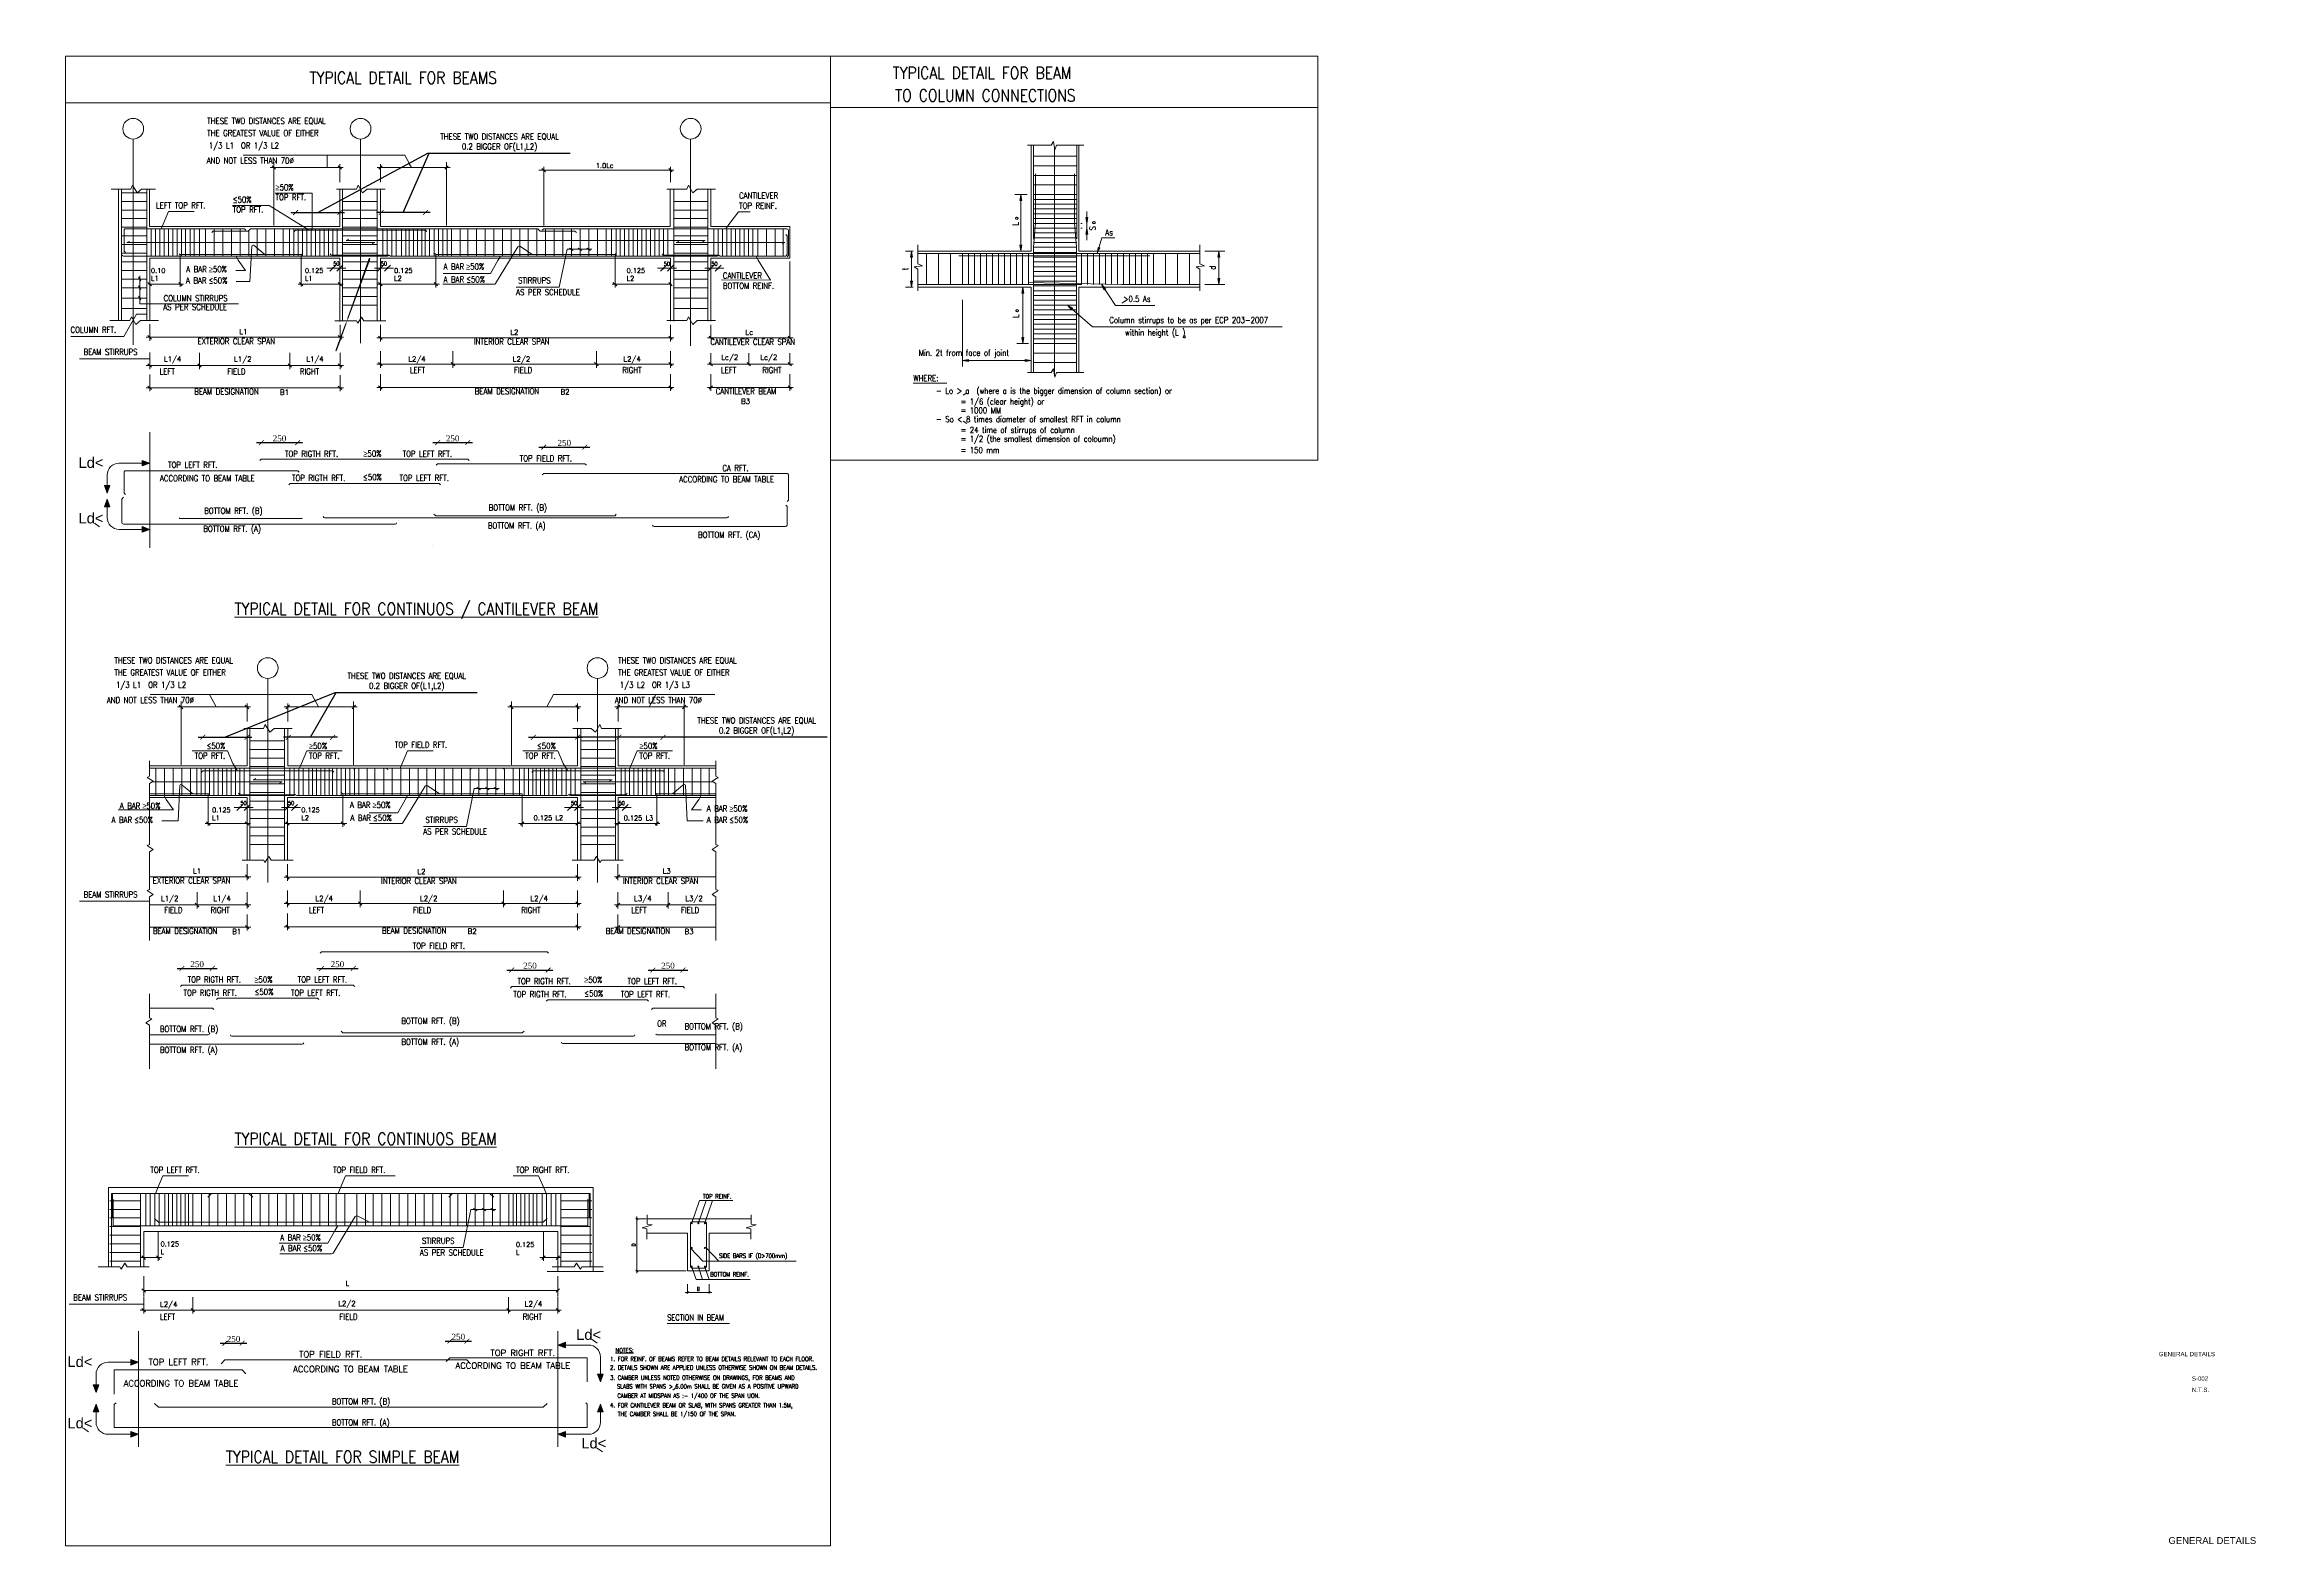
# Paper-space layout 'S-002' of a CAD drawing. Header units: millimetres. Extents: x 929 to 1988, y -289 to 433.
# The model-space entities are those that its viewports show. They can reach past a viewport. Long polylines and large blocks are cut down to what shows.
import ezdxf

# ---------------------------------------------------------------- set-up
doc = ezdxf.new("R2010")
doc.units = ezdxf.units.MM
for name, pattern in [('Blank', [914400, 0, -914400]), ('IMPORT-DETAILS_2$0$hyde park details$0$HIDDEN _3_', [7.5, 5, -2.5]), ('IMPORT-DETAILS_2$0$hyde park details$0$PHANTOM _3_', [50, 25, -5, 5, -5, 5, -5]), ('IMPORT-DETAILS_2$0$S-002$0$CENTER _3_', [40, 25, -5, 5, -5]), ('IMPORT-DETAILS_2$0$S-002$0$HIDDEN _3_', [7.5, 5, -2.5]), ('IMPORT-DETAILS_2$0$S-002$0$Typical Details$0$$S0-02$0$CENTER _3_', [40, 25, -5, 5, -5]), ('IMPORT-DETAILS_2$0$S-002$0$Typical Details$0$$S0-02$0$HIDDEN _3_', [7.5, 5, -2.5]), ('IMPORT-IMPORT-DASHED2 _2_', [190.5, 127, -63.5])]:
    doc.linetypes.add(name, pattern=pattern)
doc.layers.get('0').update_dxf_attribs({"lineweight": 20})
doc.layers.get('Defpoints').update_dxf_attribs({"lineweight": 20})
for name, color, linetype, lineweight in [('COLM.hatch', 9, 'Continuous', 5), ('CONCRET', 7, 'Continuous', 5), ('DETAILS_2$0$hyde park details$0$S-DIMS', 7, 'Continuous', 5), ('DETAILS_2$0$hyde park details$0$S-FTGS-RC', 7, 'Continuous', 5), ('DETAILS_2$0$hyde park details$0$S-LEGN', 7, 'Continuous', 5), ('DETAILS_2$0$hyde park details$0$S-RBAR', 7, 'Continuous', 5), ('DETAILS_2$0$hyde park details$0$S-RBAR-1', 7, 'Continuous', 5), ('DETAILS_2$0$hyde park details$0$S-SECT-CTLN', 7, 'IMPORT-DETAILS_2$0$hyde park details$0$PHANTOM _3_', 5), ('DETAILS_2$0$hyde park details$0$S-TEXT', 7, 'Continuous', 5), ('DETAILS_2$0$S-002$0$CON', 7, 'Continuous', 5), ('DETAILS_2$0$S-002$0$S-TEXT', 7, 'Continuous', 5), ('DETAILS_2$0$S-002$0$STEE', 7, 'Continuous', 5), ('DETAILS_2$0$S-002$0$T2', 7, 'Continuous', 5), ('DETAILS_2$0$S-002$0$Typical Details$0$$S0-02$0$AXIS', 7, 'IMPORT-DETAILS_2$0$S-002$0$Typical Details$0$$S0-02$0$CENTER _3_', 5), ('DETAILS_2$0$S-002$0$Typical Details$0$$S0-02$0$DIM', 7, 'Continuous', 5), ('DETAILS_2$0$S-002$0$Typical Details$0$$S0-02$0$MARK', 7, 'Continuous', 5), ('DETAILS_2$0$S-002$0$Typical Details$0$$S0-02$0$S-GN-CON', 7, 'Continuous', 5), ('DETAILS_2$0$S-002$0$Typical Details$0$$S0-02$0$S-GN-RNF', 7, 'Continuous', 5), ('DETAILS_2$0$s-dimension-0_15', 7, 'Continuous', 5), ('DETAILS_hyde park details$0$S-ANNO-LEGN', 250, 'Continuous', 5), ('DETAILS_S-002$0$T2', 250, 'Continuous', 5), ('DETAILS_S-002$0$Typical Details$0$$S0-02$0$S-GN-RNF', 250, 'Continuous', 5), ('DIM', 7, 'Continuous', 5), ('DOOR GLASS', 146, 'Continuous', 9), ('G-NOTES', 7, 'Continuous', 5), ('NOTES', 7, 'Continuous', 5), ('S-GN-CON', 7, 'Continuous', 5), ('S-GN-TTL', 7, 'Continuous', 5), ('SECTION', 7, 'Continuous', 5), ('STEEL', 7, 'Continuous', 5), ('TEXT', 43, 'Continuous', 0), ('TXT', 7, 'Continuous', 5)]:
    doc.layers.add(name, color=color, linetype=linetype, lineweight=lineweight)
doc.layers.get('Defpoints').off()
doc.styles.add('ARIAL', font='arial.ttf')
doc.styles.add('RomanD', font='romand__.ttf', dxfattribs={"height": 257.272694})
doc.styles.add('RomanD_1', font='romand__.ttf', dxfattribs={"width": 0.85, "height": 499.993089})
doc.styles.add('RomanS_12', font='romans__.ttf', dxfattribs={"width": 0.8, "height": 180})
doc.styles.add('RomanS_15', font='romans__.ttf', dxfattribs={"width": 0.85, "height": 250})
doc.styles.add('RomanS_16', font='romans__.ttf', dxfattribs={"width": 0.85, "height": 249.996544})
doc.styles.add('RomanS_19', font='romans__.ttf', dxfattribs={"width": 0.85, "height": 124.998272})
doc.styles.add('RomanS_3', font='romans__.ttf', dxfattribs={"width": 0.65, "height": 150})
doc.styles.add('RomanS_4', font='romans__.ttf', dxfattribs={"width": 0.8, "height": 240})
doc.styles.add('RomanS_7', font='romans__.ttf', dxfattribs={"height": 216.064513})
doc.styles.add('RomanS_8', font='romans__.ttf', dxfattribs={"height": 200.059735})
doc.styles.add('RomanS_9', font='romans__.ttf', dxfattribs={"width": 0.8, "height": 216.064513})
doc.styles.add('RomanT', font='romant__.ttf', dxfattribs={"width": 0.85, "height": 250})
doc.styles.add('RomanT_1', font='romant__.ttf', dxfattribs={"width": 0.85, "height": 166.675})
doc.styles.add('S-TH1-A+C ROW1-X$0$ROMANS-TITLE', font='romans.shx', dxfattribs={"width": 0.8})
doc.styles.add('Segoe UI Light_2', font='segoeuil.ttf', dxfattribs={"height": 30})
doc.styles.get("Standard").update_dxf_attribs({"font": 'times.ttf'})
doc.styles.add('style2', font='xarab.shx', dxfattribs={"width": 0.8, "height": 0.15, "bigfont": 'kufi2.shx'})
doc.dimstyles.new('RMC-DIM-EXT', dxfattribs={"dimscale": 304.8, "dimtxt": 31.420918, "dimasz": 0.049213, "dimexe": 0.032808, "dimexo": 0.0625, "dimgap": 0, "dimtad": 1, "dimdec": 0, "dimrnd": 5, "dimzin": 0, "dimdsep": 46, "dimtxsty": 'Segoe UI Light_2', "dimblk1": 'OBLIQUE', "dimblk2": 'OBLIQUE', "dimsah": 1, "dimcen": 0.09, "dimazin": 0, "dimtfac": 1, "dimtdec": 4, "dimtix": 1, "dimtmove": 0, "dimatfit": 3, "dimfxl": 0.032808, "dimfxlon": 1, "dimtvp": 1, "dimtolj": 1, "dimtzin": 0, "dimlwd": 15, "dimlwe": 15, "dimarcsym": 2})
doc.dimstyles.new('S-TH1-A+C ROW1-X$0$DIM100', dxfattribs={"dimscale": 100, "dimtxt": 2.5, "dimasz": 2, "dimexe": 2, "dimexo": 1, "dimgap": 0.5, "dimtad": 1, "dimdec": 0, "dimrnd": 5, "dimzin": 0, "dimdsep": 46, "dimtxsty": 'S-TH1-A+C ROW1-X$0$ROMANS-TITLE', "dimblk": 'S-TH1-A+C ROW1-X$0$_ArchTick', "dimcen": 0.09, "dimdle": 2, "dimclrd": 256, "dimclre": 256, "dimclrt": 2, "dimadec": 0, "dimazin": 0, "dimtfac": 1, "dimtdec": 0, "dimtmove": 0, "dimatfit": 3, "dimfxl": 1, "dimtolj": 1, "dimtzin": 0, "dimarcsym": 0})
pattern_1 = [(45, (-17994.257, 90384.7168), (-2.20970869, 2.20970869), [])]

# ---------------------------------------------------------------- blocks, each defined once
blk = doc.blocks.new('S0_003_dwg__Oblique-8773292-TYPICAL DETAILES-2')
at = {"layer": 'DIM'}
blk.add_line((-0.5, -0.5), (0.5, 0.5), dxfattribs=at)
blk = doc.blocks.new('S0_003_dwg_GENERALDETAILS2_dwg_ARROW-5548387-004_GENERAL DETAILES2-8773296-TYPICAL DETAILES-2')
at = {"layer": 'DETAILS_hyde park details$0$S-ANNO-LEGN', "lineweight": 18}
blk.add_hatch(color=50, dxfattribs=at).paths.add_polyline_path([(185630, 65690), (185950, 65806), (185630, 65922)], flags=0)
at = {"layer": 'DETAILS_hyde park details$0$S-ANNO-LEGN', "color": 50, "lineweight": 18, "flags": 128}
blk.add_lwpolyline([(185630, 65690), (185630, 65922), (185950, 65806)], close=True, dxfattribs=at)
blk = doc.blocks.new('S0_003_dwg_GENERALDETAILS2_dwg_ARROW-V1-004_GENERAL DETAILES2-8773297-TYPICAL DETAILES-2')
at = {"layer": 'DETAILS_hyde park details$0$S-ANNO-LEGN', "lineweight": 18}
blk.add_hatch(color=50, dxfattribs=at).paths.add_polyline_path([(185950, 65806), (185630, 65922), (185630, 65690)], flags=0)
at = {"layer": 'DETAILS_hyde park details$0$S-ANNO-LEGN', "color": 50, "lineweight": 18, "flags": 128}
blk.add_lwpolyline([(185630, 65690), (185630, 65922), (185950, 65806)], close=True, dxfattribs=at)
blk = doc.blocks.new('S0_003_dwg_GENERALDETAILS2_dwg_ARROW-5548387-004_GENERAL DETAILES2-8773298-TYPICAL DETAILES-2')
at = {"layer": 'DETAILS_hyde park details$0$S-ANNO-LEGN', "lineweight": 18}
blk.add_hatch(color=50, dxfattribs=at).paths.add_polyline_path([(185630, 65922), (185950, 65806), (185630, 65690)], flags=0)
at = {"layer": 'DETAILS_hyde park details$0$S-ANNO-LEGN', "color": 50, "lineweight": 18, "flags": 128}
blk.add_lwpolyline([(185630, 65690), (185630, 65922), (185950, 65806)], close=True, dxfattribs=at)
blk = doc.blocks.new('S0_003_dwg_GENERALDETAILS2_dwg_ARROW-V1-004_GENERAL DETAILES2-8773299-TYPICAL DETAILES-2')
at = {"layer": 'DETAILS_hyde park details$0$S-ANNO-LEGN', "lineweight": 18}
blk.add_hatch(color=50, dxfattribs=at).paths.add_polyline_path([(185630, 65922), (185950, 65806), (185630, 65690)], flags=0)
at = {"layer": 'DETAILS_hyde park details$0$S-ANNO-LEGN', "color": 50, "lineweight": 18, "flags": 128}
blk.add_lwpolyline([(185630, 65690), (185630, 65922), (185950, 65806)], close=True, dxfattribs=at)
blk = doc.blocks.new('S-TH1-A+C ROW1-X$0$_ArchTick')
at = {"color": 0, "linetype": 'ByBlock', "const_width": 0.15}
blk.add_lwpolyline([(-0.5, -0.5), (0.5, 0.5)], dxfattribs=at)
blk = doc.blocks.new('*D55')
at = {"layer": 'DETAILS_2$0$s-dimension-0_15', "lineweight": -2, "transparency": 16777216}
blk.add_line((38530, 171640), (40449, 171640), dxfattribs=at)
at = {"layer": 'DETAILS_2$0$s-dimension-0_15', "lineweight": -2, "transparency": 16777216, "xscale": 200, "yscale": 200, "zscale": 200, "rotation": 180}
blk.add_blockref('S-TH1-A+C ROW1-X$0$_ArchTick', (38730, 171640), dxfattribs=at)
at = {"layer": 'DETAILS_2$0$s-dimension-0_15', "lineweight": -2, "transparency": 16777216, "xscale": 200, "yscale": 200, "zscale": 200}
blk.add_blockref('S-TH1-A+C ROW1-X$0$_ArchTick', (40249, 171640), dxfattribs=at)
at = {"layer": 'DETAILS_2$0$s-dimension-0_15', "color": 2, "transparency": 16777216, "insert": (39489, 171817), "char_height": 250, "attachment_point": 5}
blk.add_mtext('\\A1;250', dxfattribs=at)
blk = doc.blocks.new('*D35')
at = {"layer": 'DETAILS_2$0$s-dimension-0_15', "lineweight": -2, "transparency": 16777216}
blk.add_line((45880, 171640), (47542, 171640), dxfattribs=at)
at = {"layer": 'DETAILS_2$0$s-dimension-0_15', "lineweight": -2, "transparency": 16777216, "xscale": 200, "yscale": 200, "zscale": 200, "rotation": 180}
blk.add_blockref('S-TH1-A+C ROW1-X$0$_ArchTick', (46080, 171640), dxfattribs=at)
at = {"layer": 'DETAILS_2$0$s-dimension-0_15', "lineweight": -2, "transparency": 16777216, "xscale": 200, "yscale": 200, "zscale": 200}
blk.add_blockref('S-TH1-A+C ROW1-X$0$_ArchTick', (47342, 171640), dxfattribs=at)
at = {"layer": 'DETAILS_2$0$s-dimension-0_15', "color": 2, "transparency": 16777216, "insert": (46711, 171817), "char_height": 250, "attachment_point": 5}
blk.add_mtext('\\A1;250', dxfattribs=at)
blk = doc.blocks.new('*D36')
at = {"layer": 'DETAILS_2$0$s-dimension-0_15', "lineweight": -2, "transparency": 16777216}
blk.add_line((50306, 171452), (52428, 171452), dxfattribs=at)
at = {"layer": 'DETAILS_2$0$s-dimension-0_15', "lineweight": -2, "transparency": 16777216, "xscale": 200, "yscale": 200, "zscale": 200, "rotation": 180}
blk.add_blockref('S-TH1-A+C ROW1-X$0$_ArchTick', (50506, 171452), dxfattribs=at)
at = {"layer": 'DETAILS_2$0$s-dimension-0_15', "lineweight": -2, "transparency": 16777216, "xscale": 200, "yscale": 200, "zscale": 200}
blk.add_blockref('S-TH1-A+C ROW1-X$0$_ArchTick', (52228, 171452), dxfattribs=at)
at = {"layer": 'DETAILS_2$0$s-dimension-0_15', "color": 2, "transparency": 16777216, "insert": (51367, 171629), "char_height": 250, "attachment_point": 5}
blk.add_mtext('\\A1;250', dxfattribs=at)
blk = doc.blocks.new('*D56')
at = {"layer": 'DETAILS_2$0$s-dimension-0_15', "lineweight": -2, "transparency": 16777216}
for p, q in [((41084, 181236), (45676, 183708)), ((45676, 183708), (46053, 183708)), ((39962, 181236), (42206, 181236))]:
    blk.add_line(p, q, dxfattribs=at)
at = {"layer": 'DETAILS_2$0$s-dimension-0_15', "lineweight": -2, "transparency": 16777216, "xscale": 200, "yscale": 200, "zscale": 200, "rotation": 180}
blk.add_blockref('S-TH1-A+C ROW1-X$0$_ArchTick', (40162, 181236), dxfattribs=at)
at = {"layer": 'DETAILS_2$0$s-dimension-0_15', "lineweight": -2, "transparency": 16777216, "xscale": 200, "yscale": 200, "zscale": 200}
blk.add_blockref('S-TH1-A+C ROW1-X$0$_ArchTick', (42006, 181236), dxfattribs=at)
at = {"layer": 'DETAILS_2$0$s-dimension-0_15', "color": 2, "transparency": 16777216, "insert": (45864, 183883), "char_height": 250, "attachment_point": 5}
blk.add_mtext('\\A1;   ', dxfattribs=at)
blk = doc.blocks.new('*D37')
at = {"layer": 'DETAILS_2$0$s-dimension-0_15', "lineweight": -2, "transparency": 16777216}
for p, q in [((44651, 181236), (45726, 183708)), ((45726, 183708), (51609, 183708)), ((45774, 181236), (43529, 181236))]:
    blk.add_line(p, q, dxfattribs=at)
at = {"layer": 'DETAILS_2$0$s-dimension-0_15', "lineweight": -2, "transparency": 16777216, "xscale": 200, "yscale": 200, "zscale": 200, "rotation": 180}
blk.add_blockref('S-TH1-A+C ROW1-X$0$_ArchTick', (43729, 181236), dxfattribs=at)
at = {"layer": 'DETAILS_2$0$s-dimension-0_15', "lineweight": -2, "transparency": 16777216, "xscale": 200, "yscale": 200, "zscale": 200}
blk.add_blockref('S-TH1-A+C ROW1-X$0$_ArchTick', (45574, 181236), dxfattribs=at)
at = {"layer": 'DETAILS_2$0$s-dimension-0_15', "color": 2, "transparency": 16777216, "insert": (48667, 184365), "char_height": 250, "attachment_point": 5}
blk.add_mtext('\\A1;\\P{\\A0;\\fRomanS|b0|i0|c0|p2;\\W0.85;\\C256;THESE TWO DISTANCES ARE EQUAL\\P\\A1;0.2 BIGGER OF(L1,L2)}', dxfattribs=at)
blk = doc.blocks.new('*D38')
at = {"layer": 'DETAILS_2$0$s-dimension-0_15', "lineweight": -2, "transparency": 16777216}
blk.add_line((41042, 149717), (42767, 149717), dxfattribs=at)
at = {"layer": 'DETAILS_2$0$s-dimension-0_15', "lineweight": -2, "transparency": 16777216, "xscale": 200, "yscale": 200, "zscale": 200, "rotation": 180}
blk.add_blockref('S-TH1-A+C ROW1-X$0$_ArchTick', (41242, 149717), dxfattribs=at)
at = {"layer": 'DETAILS_2$0$s-dimension-0_15', "lineweight": -2, "transparency": 16777216, "xscale": 200, "yscale": 200, "zscale": 200}
blk.add_blockref('S-TH1-A+C ROW1-X$0$_ArchTick', (42567, 149717), dxfattribs=at)
at = {"layer": 'DETAILS_2$0$s-dimension-0_15', "color": 2, "transparency": 16777216, "insert": (41904, 149894), "char_height": 250, "attachment_point": 5}
blk.add_mtext('\\A1;250', dxfattribs=at)
blk = doc.blocks.new('*D39')
at = {"layer": 'DETAILS_2$0$s-dimension-0_15', "lineweight": -2, "transparency": 16777216}
blk.add_line((48974, 149651), (50893, 149651), dxfattribs=at)
at = {"layer": 'DETAILS_2$0$s-dimension-0_15', "lineweight": -2, "transparency": 16777216, "xscale": 200, "yscale": 200, "zscale": 200, "rotation": 180}
blk.add_blockref('S-TH1-A+C ROW1-X$0$_ArchTick', (49174, 149651), dxfattribs=at)
at = {"layer": 'DETAILS_2$0$s-dimension-0_15', "lineweight": -2, "transparency": 16777216, "xscale": 200, "yscale": 200, "zscale": 200}
blk.add_blockref('S-TH1-A+C ROW1-X$0$_ArchTick', (50693, 149651), dxfattribs=at)
at = {"layer": 'DETAILS_2$0$s-dimension-0_15', "color": 2, "transparency": 16777216, "insert": (49934, 149828), "char_height": 250, "attachment_point": 5}
blk.add_mtext('\\A1;250', dxfattribs=at)
blk = doc.blocks.new('*D40')
at = {"layer": 'DETAILS_2$0$s-dimension-0_15', "lineweight": -2, "transparency": 16777216}
blk.add_line((35220, 149717), (36888, 149717), dxfattribs=at)
at = {"layer": 'DETAILS_2$0$s-dimension-0_15', "lineweight": -2, "transparency": 16777216, "xscale": 200, "yscale": 200, "zscale": 200, "rotation": 180}
blk.add_blockref('S-TH1-A+C ROW1-X$0$_ArchTick', (35420, 149717), dxfattribs=at)
at = {"layer": 'DETAILS_2$0$s-dimension-0_15', "lineweight": -2, "transparency": 16777216, "xscale": 200, "yscale": 200, "zscale": 200}
blk.add_blockref('S-TH1-A+C ROW1-X$0$_ArchTick', (36688, 149717), dxfattribs=at)
at = {"layer": 'DETAILS_2$0$s-dimension-0_15', "color": 2, "transparency": 16777216, "insert": (36054, 149894), "char_height": 250, "attachment_point": 5}
blk.add_mtext('\\A1;250', dxfattribs=at)
blk = doc.blocks.new('*D41')
at = {"layer": 'DETAILS_2$0$s-dimension-0_15', "lineweight": -2, "transparency": 16777216}
blk.add_line((54859, 149651), (56521, 149651), dxfattribs=at)
at = {"layer": 'DETAILS_2$0$s-dimension-0_15', "lineweight": -2, "transparency": 16777216, "xscale": 200, "yscale": 200, "zscale": 200, "rotation": 180}
blk.add_blockref('S-TH1-A+C ROW1-X$0$_ArchTick', (55059, 149651), dxfattribs=at)
at = {"layer": 'DETAILS_2$0$s-dimension-0_15', "lineweight": -2, "transparency": 16777216, "xscale": 200, "yscale": 200, "zscale": 200}
blk.add_blockref('S-TH1-A+C ROW1-X$0$_ArchTick', (56321, 149651), dxfattribs=at)
at = {"layer": 'DETAILS_2$0$s-dimension-0_15', "color": 2, "transparency": 16777216, "insert": (55690, 149828), "char_height": 250, "attachment_point": 5}
blk.add_mtext('\\A1;250', dxfattribs=at)
blk = doc.blocks.new('*D42')
at = {"layer": 'DETAILS_2$0$s-dimension-0_15', "lineweight": -2, "transparency": 16777216}
for p, q in [((40780, 159356), (41855, 161218)), ((41855, 161218), (47738, 161218)), ((41903, 159356), (39658, 159356))]:
    blk.add_line(p, q, dxfattribs=at)
at = {"layer": 'DETAILS_2$0$s-dimension-0_15', "lineweight": -2, "transparency": 16777216, "xscale": 200, "yscale": 200, "zscale": 200, "rotation": 180}
blk.add_blockref('S-TH1-A+C ROW1-X$0$_ArchTick', (39858, 159356), dxfattribs=at)
at = {"layer": 'DETAILS_2$0$s-dimension-0_15', "lineweight": -2, "transparency": 16777216, "xscale": 200, "yscale": 200, "zscale": 200}
blk.add_blockref('S-TH1-A+C ROW1-X$0$_ArchTick', (41703, 159356), dxfattribs=at)
at = {"layer": 'DETAILS_2$0$s-dimension-0_15', "color": 2, "transparency": 16777216, "insert": (44797, 161875), "char_height": 250, "attachment_point": 5}
blk.add_mtext('\\A1;\\P{\\A0;\\fRomanS|b0|i0|c0|p2;\\W0.85;\\C256;THESE TWO DISTANCES ARE EQUAL\\P\\A1;0.2 BIGGER OF(L1,L2)}', dxfattribs=at)
blk = doc.blocks.new('*D43')
at = {"layer": 'DETAILS_2$0$s-dimension-0_15', "lineweight": -2, "transparency": 16777216}
for p, q in [((37213, 159356), (41805, 161218)), ((41805, 161218), (42182, 161218)), ((36091, 159356), (38335, 159356))]:
    blk.add_line(p, q, dxfattribs=at)
at = {"layer": 'DETAILS_2$0$s-dimension-0_15', "lineweight": -2, "transparency": 16777216, "xscale": 200, "yscale": 200, "zscale": 200, "rotation": 180}
blk.add_blockref('S-TH1-A+C ROW1-X$0$_ArchTick', (36291, 159356), dxfattribs=at)
at = {"layer": 'DETAILS_2$0$s-dimension-0_15', "lineweight": -2, "transparency": 16777216, "xscale": 200, "yscale": 200, "zscale": 200}
blk.add_blockref('S-TH1-A+C ROW1-X$0$_ArchTick', (38135, 159356), dxfattribs=at)
at = {"layer": 'DETAILS_2$0$s-dimension-0_15', "color": 2, "transparency": 16777216, "insert": (41994, 161393), "char_height": 250, "attachment_point": 5}
blk.add_mtext('\\A1;   ', dxfattribs=at)
blk = doc.blocks.new('*D44')
at = {"layer": 'DETAILS_2$0$s-dimension-0_15', "lineweight": -2, "transparency": 16777216}
for p, q in [((55685, 159356), (53441, 159356)), ((62330, 159356), (55485, 159356))]:
    blk.add_line(p, q, dxfattribs=at)
at = {"layer": 'DETAILS_2$0$s-dimension-0_15', "lineweight": -2, "transparency": 16777216, "xscale": 200, "yscale": 200, "zscale": 200, "rotation": 180}
blk.add_blockref('S-TH1-A+C ROW1-X$0$_ArchTick', (53641, 159356), dxfattribs=at)
at = {"layer": 'DETAILS_2$0$s-dimension-0_15', "lineweight": -2, "transparency": 16777216, "xscale": 200, "yscale": 200, "zscale": 200}
blk.add_blockref('S-TH1-A+C ROW1-X$0$_ArchTick', (55485, 159356), dxfattribs=at)
at = {"layer": 'DETAILS_2$0$s-dimension-0_15', "color": 2, "transparency": 16777216, "insert": (59389, 160013), "char_height": 250, "attachment_point": 5}
blk.add_mtext('\\A1;\\P{\\A0;\\fRomanS|b0|i0|c0|p2;\\W0.85;\\C256;THESE TWO DISTANCES ARE EQUAL\\P\\A1;0.2 BIGGER OF(L1,L2)}', dxfattribs=at)
blk = doc.blocks.new('*D45')
at = {"layer": 'DETAILS_2$0$s-dimension-0_15', "lineweight": -2, "transparency": 16777216}
for p, q in [((49873, 159356), (52118, 159356)), ((55674, 159356), (51918, 159356))]:
    blk.add_line(p, q, dxfattribs=at)
at = {"layer": 'DETAILS_2$0$s-dimension-0_15', "lineweight": -2, "transparency": 16777216, "xscale": 200, "yscale": 200, "zscale": 200, "rotation": 180}
blk.add_blockref('S-TH1-A+C ROW1-X$0$_ArchTick', (50073, 159356), dxfattribs=at)
at = {"layer": 'DETAILS_2$0$s-dimension-0_15', "lineweight": -2, "transparency": 16777216, "xscale": 200, "yscale": 200, "zscale": 200}
blk.add_blockref('S-TH1-A+C ROW1-X$0$_ArchTick', (51918, 159356), dxfattribs=at)
at = {"layer": 'DETAILS_2$0$s-dimension-0_15', "color": 2, "transparency": 16777216, "insert": (55485, 159531), "char_height": 250, "attachment_point": 5}
blk.add_mtext('\\A1;   ', dxfattribs=at)
blk = doc.blocks.new('*D46')
at = {"layer": 'DETAILS_2$0$s-dimension-0_15', "lineweight": -2, "transparency": 16777216}
blk.add_line((46397, 134178), (47499, 134178), dxfattribs=at)
at = {"layer": 'DETAILS_2$0$s-dimension-0_15', "lineweight": -2, "transparency": 16777216, "xscale": 200, "yscale": 200, "zscale": 200, "rotation": 180}
blk.add_blockref('S-TH1-A+C ROW1-X$0$_ArchTick', (46597, 134178), dxfattribs=at)
at = {"layer": 'DETAILS_2$0$s-dimension-0_15', "lineweight": -2, "transparency": 16777216, "xscale": 200, "yscale": 200, "zscale": 200}
blk.add_blockref('S-TH1-A+C ROW1-X$0$_ArchTick', (47299, 134178), dxfattribs=at)
at = {"layer": 'DETAILS_2$0$s-dimension-0_15', "color": 2, "transparency": 16777216, "insert": (46948, 134355), "char_height": 250, "attachment_point": 5}
blk.add_mtext('\\A1;250', dxfattribs=at)
blk = doc.blocks.new('*D47')
at = {"layer": 'DETAILS_2$0$s-dimension-0_15', "lineweight": -2, "transparency": 16777216}
blk.add_line((37012, 134088), (38131, 134088), dxfattribs=at)
at = {"layer": 'DETAILS_2$0$s-dimension-0_15', "lineweight": -2, "transparency": 16777216, "xscale": 200, "yscale": 200, "zscale": 200, "rotation": 180}
blk.add_blockref('S-TH1-A+C ROW1-X$0$_ArchTick', (37212, 134088), dxfattribs=at)
at = {"layer": 'DETAILS_2$0$s-dimension-0_15', "lineweight": -2, "transparency": 16777216, "xscale": 200, "yscale": 200, "zscale": 200}
blk.add_blockref('S-TH1-A+C ROW1-X$0$_ArchTick', (37931, 134088), dxfattribs=at)
at = {"layer": 'DETAILS_2$0$s-dimension-0_15', "color": 2, "transparency": 16777216, "insert": (37571, 134265), "char_height": 250, "attachment_point": 5}
blk.add_mtext('\\A1;250', dxfattribs=at)
blk = doc.blocks.new('_Oblique')
at = {"color": 0, "linetype": 'ByBlock', "lineweight": -2}
blk.add_line((-0.5, -0.5), (0.5, 0.5), dxfattribs=at)
blk = doc.blocks.new('*D57')
at = {"layer": 'DETAILS_2$0$S-002$0$Typical Details$0$$S0-02$0$DIM', "color": 0, "lineweight": 15, "transparency": 16777216}
for p, q in [((43695, 178954), (43695, 178888)), ((43695, 178921), (43445, 178921)), ((43695, 178921), (43989, 178921)), ((43989, 178921), (44239, 178921))]:
    blk.add_line(p, q, dxfattribs=at)
at = {"layer": 'DETAILS_2$0$S-002$0$Typical Details$0$$S0-02$0$DIM', "color": 0, "linetype": 'Blank', "lineweight": 15, "transparency": 16777216}
blk.add_line((43989, 178954), (43989, 178888), dxfattribs=at)
at = {"layer": 'DETAILS_2$0$S-002$0$Typical Details$0$$S0-02$0$DIM', "color": 0, "lineweight": 15, "transparency": 16777216, "xscale": 250, "yscale": 250, "zscale": 250}
blk.add_blockref('_Oblique', (43695, 178921), dxfattribs=at)
at = {"layer": 'DETAILS_2$0$S-002$0$Typical Details$0$$S0-02$0$DIM', "color": 0, "lineweight": 15, "transparency": 16777216, "xscale": 250, "yscale": 250, "zscale": 250, "rotation": 180}
blk.add_blockref('_Oblique', (43989, 178921), dxfattribs=at)
at = {"layer": 'DETAILS_2$0$S-002$0$Typical Details$0$$S0-02$0$DIM', "color": 0, "transparency": 16777216, "insert": (43842, 179104), "char_height": 166.7, "attachment_point": 5, "style": 'RomanT_1'}
blk.add_mtext('\\A1;50', dxfattribs=at)
blk = doc.blocks.new('*D48')
at = {"layer": 'DETAILS_2$0$S-002$0$Typical Details$0$$S0-02$0$DIM', "color": 0, "lineweight": 15, "transparency": 16777216}
for p, q in [((41712, 178954), (41712, 178888)), ((41712, 178921), (41462, 178921)), ((41712, 178921), (42006, 178921)), ((42006, 178921), (42256, 178921))]:
    blk.add_line(p, q, dxfattribs=at)
at = {"layer": 'DETAILS_2$0$S-002$0$Typical Details$0$$S0-02$0$DIM', "color": 0, "linetype": 'Blank', "lineweight": 15, "transparency": 16777216}
blk.add_line((42006, 178954), (42006, 178888), dxfattribs=at)
at = {"layer": 'DETAILS_2$0$S-002$0$Typical Details$0$$S0-02$0$DIM', "color": 0, "lineweight": 15, "transparency": 16777216, "xscale": 250, "yscale": 250, "zscale": 250}
blk.add_blockref('_Oblique', (41712, 178921), dxfattribs=at)
at = {"layer": 'DETAILS_2$0$S-002$0$Typical Details$0$$S0-02$0$DIM', "color": 0, "lineweight": 15, "transparency": 16777216, "xscale": 250, "yscale": 250, "zscale": 250, "rotation": 180}
blk.add_blockref('_Oblique', (42006, 178921), dxfattribs=at)
at = {"layer": 'DETAILS_2$0$S-002$0$Typical Details$0$$S0-02$0$DIM', "color": 0, "transparency": 16777216, "insert": (41859, 179104), "char_height": 166.7, "attachment_point": 5, "style": 'RomanT_1'}
blk.add_mtext('\\A1;50', dxfattribs=at)
blk = doc.blocks.new('*D49')
at = {"layer": 'DETAILS_2$0$S-002$0$Typical Details$0$$S0-02$0$DIM', "color": 0, "lineweight": 15, "transparency": 16777216}
for p, q in [((57483, 178947), (57483, 178881)), ((57483, 178914), (57233, 178914)), ((57483, 178914), (57777, 178914)), ((57777, 178914), (58027, 178914))]:
    blk.add_line(p, q, dxfattribs=at)
at = {"layer": 'DETAILS_2$0$S-002$0$Typical Details$0$$S0-02$0$DIM', "color": 0, "linetype": 'Blank', "lineweight": 15, "transparency": 16777216}
blk.add_line((57777, 178947), (57777, 178881), dxfattribs=at)
at = {"layer": 'DETAILS_2$0$S-002$0$Typical Details$0$$S0-02$0$DIM', "color": 0, "lineweight": 15, "transparency": 16777216, "xscale": 250, "yscale": 250, "zscale": 250}
blk.add_blockref('_Oblique', (57483, 178914), dxfattribs=at)
at = {"layer": 'DETAILS_2$0$S-002$0$Typical Details$0$$S0-02$0$DIM', "color": 0, "lineweight": 15, "transparency": 16777216, "xscale": 250, "yscale": 250, "zscale": 250, "rotation": 180}
blk.add_blockref('_Oblique', (57777, 178914), dxfattribs=at)
at = {"layer": 'DETAILS_2$0$S-002$0$Typical Details$0$$S0-02$0$DIM', "color": 0, "transparency": 16777216, "insert": (57630, 179097), "char_height": 166.7, "attachment_point": 5, "style": 'RomanT_1'}
blk.add_mtext('\\A1;50', dxfattribs=at)
blk = doc.blocks.new('*D50')
at = {"layer": 'DETAILS_2$0$S-002$0$Typical Details$0$$S0-02$0$DIM', "color": 0, "lineweight": 15, "transparency": 16777216}
for p, q in [((55500, 178947), (55500, 178881)), ((55500, 178914), (55250, 178914)), ((55500, 178914), (55794, 178914)), ((55794, 178914), (56044, 178914))]:
    blk.add_line(p, q, dxfattribs=at)
at = {"layer": 'DETAILS_2$0$S-002$0$Typical Details$0$$S0-02$0$DIM', "color": 0, "linetype": 'Blank', "lineweight": 15, "transparency": 16777216}
blk.add_line((55794, 178947), (55794, 178881), dxfattribs=at)
at = {"layer": 'DETAILS_2$0$S-002$0$Typical Details$0$$S0-02$0$DIM', "color": 0, "lineweight": 15, "transparency": 16777216, "xscale": 250, "yscale": 250, "zscale": 250}
blk.add_blockref('_Oblique', (55500, 178914), dxfattribs=at)
at = {"layer": 'DETAILS_2$0$S-002$0$Typical Details$0$$S0-02$0$DIM', "color": 0, "lineweight": 15, "transparency": 16777216, "xscale": 250, "yscale": 250, "zscale": 250, "rotation": 180}
blk.add_blockref('_Oblique', (55794, 178914), dxfattribs=at)
at = {"layer": 'DETAILS_2$0$S-002$0$Typical Details$0$$S0-02$0$DIM', "color": 0, "transparency": 16777216, "insert": (55647, 179097), "char_height": 166.7, "attachment_point": 5, "style": 'RomanT_1'}
blk.add_mtext('\\A1;50', dxfattribs=at)
blk = doc.blocks.new('*D51')
at = {"layer": 'DETAILS_2$0$S-002$0$Typical Details$0$$S0-02$0$DIM', "color": 0, "lineweight": 15, "transparency": 16777216}
for p, q in [((39824, 156431), (39574, 156431)), ((39824, 156463), (39824, 156398)), ((39824, 156431), (40118, 156431)), ((40118, 156431), (40368, 156431))]:
    blk.add_line(p, q, dxfattribs=at)
at = {"layer": 'DETAILS_2$0$S-002$0$Typical Details$0$$S0-02$0$DIM', "color": 0, "linetype": 'Blank', "lineweight": 15, "transparency": 16777216}
blk.add_line((40118, 156463), (40118, 156398), dxfattribs=at)
at = {"layer": 'DETAILS_2$0$S-002$0$Typical Details$0$$S0-02$0$DIM', "color": 0, "lineweight": 15, "transparency": 16777216, "xscale": 250, "yscale": 250, "zscale": 250}
blk.add_blockref('_Oblique', (39824, 156431), dxfattribs=at)
at = {"layer": 'DETAILS_2$0$S-002$0$Typical Details$0$$S0-02$0$DIM', "color": 0, "lineweight": 15, "transparency": 16777216, "xscale": 250, "yscale": 250, "zscale": 250, "rotation": 180}
blk.add_blockref('_Oblique', (40118, 156431), dxfattribs=at)
at = {"layer": 'DETAILS_2$0$S-002$0$Typical Details$0$$S0-02$0$DIM', "color": 0, "transparency": 16777216, "insert": (39971, 156614), "char_height": 166.7, "attachment_point": 5, "style": 'RomanT_1'}
blk.add_mtext('\\A1;50', dxfattribs=at)
blk = doc.blocks.new('*D52')
at = {"layer": 'DETAILS_2$0$S-002$0$Typical Details$0$$S0-02$0$DIM', "color": 0, "lineweight": 15, "transparency": 16777216}
for p, q in [((37841, 156431), (37591, 156431)), ((37841, 156463), (37841, 156398)), ((37841, 156431), (38135, 156431)), ((38135, 156431), (38385, 156431))]:
    blk.add_line(p, q, dxfattribs=at)
at = {"layer": 'DETAILS_2$0$S-002$0$Typical Details$0$$S0-02$0$DIM', "color": 0, "linetype": 'Blank', "lineweight": 15, "transparency": 16777216}
blk.add_line((38135, 156463), (38135, 156398), dxfattribs=at)
at = {"layer": 'DETAILS_2$0$S-002$0$Typical Details$0$$S0-02$0$DIM', "color": 0, "lineweight": 15, "transparency": 16777216, "xscale": 250, "yscale": 250, "zscale": 250}
blk.add_blockref('_Oblique', (37841, 156431), dxfattribs=at)
at = {"layer": 'DETAILS_2$0$S-002$0$Typical Details$0$$S0-02$0$DIM', "color": 0, "lineweight": 15, "transparency": 16777216, "xscale": 250, "yscale": 250, "zscale": 250, "rotation": 180}
blk.add_blockref('_Oblique', (38135, 156431), dxfattribs=at)
at = {"layer": 'DETAILS_2$0$S-002$0$Typical Details$0$$S0-02$0$DIM', "color": 0, "transparency": 16777216, "insert": (37988, 156614), "char_height": 166.7, "attachment_point": 5, "style": 'RomanT_1'}
blk.add_mtext('\\A1;50', dxfattribs=at)
blk = doc.blocks.new('*D53')
at = {"layer": 'DETAILS_2$0$S-002$0$Typical Details$0$$S0-02$0$DIM', "color": 0, "lineweight": 15, "transparency": 16777216}
for p, q in [((53612, 156424), (53362, 156424)), ((53612, 156457), (53612, 156391)), ((53612, 156424), (53906, 156424)), ((53906, 156424), (54156, 156424))]:
    blk.add_line(p, q, dxfattribs=at)
at = {"layer": 'DETAILS_2$0$S-002$0$Typical Details$0$$S0-02$0$DIM', "color": 0, "linetype": 'Blank', "lineweight": 15, "transparency": 16777216}
blk.add_line((53906, 156457), (53906, 156391), dxfattribs=at)
at = {"layer": 'DETAILS_2$0$S-002$0$Typical Details$0$$S0-02$0$DIM', "color": 0, "lineweight": 15, "transparency": 16777216, "xscale": 250, "yscale": 250, "zscale": 250}
blk.add_blockref('_Oblique', (53612, 156424), dxfattribs=at)
at = {"layer": 'DETAILS_2$0$S-002$0$Typical Details$0$$S0-02$0$DIM', "color": 0, "lineweight": 15, "transparency": 16777216, "xscale": 250, "yscale": 250, "zscale": 250, "rotation": 180}
blk.add_blockref('_Oblique', (53906, 156424), dxfattribs=at)
at = {"layer": 'DETAILS_2$0$S-002$0$Typical Details$0$$S0-02$0$DIM', "color": 0, "transparency": 16777216, "insert": (53759, 156607), "char_height": 166.7, "attachment_point": 5, "style": 'RomanT_1'}
blk.add_mtext('\\A1;50', dxfattribs=at)
blk = doc.blocks.new('*D54')
at = {"layer": 'DETAILS_2$0$S-002$0$Typical Details$0$$S0-02$0$DIM', "color": 0, "lineweight": 15, "transparency": 16777216}
for p, q in [((51629, 156424), (51379, 156424)), ((51629, 156457), (51629, 156391)), ((51629, 156424), (51923, 156424)), ((51923, 156424), (52173, 156424))]:
    blk.add_line(p, q, dxfattribs=at)
at = {"layer": 'DETAILS_2$0$S-002$0$Typical Details$0$$S0-02$0$DIM', "color": 0, "linetype": 'Blank', "lineweight": 15, "transparency": 16777216}
blk.add_line((51923, 156457), (51923, 156391), dxfattribs=at)
at = {"layer": 'DETAILS_2$0$S-002$0$Typical Details$0$$S0-02$0$DIM', "color": 0, "lineweight": 15, "transparency": 16777216, "xscale": 250, "yscale": 250, "zscale": 250}
blk.add_blockref('_Oblique', (51629, 156424), dxfattribs=at)
at = {"layer": 'DETAILS_2$0$S-002$0$Typical Details$0$$S0-02$0$DIM', "color": 0, "lineweight": 15, "transparency": 16777216, "xscale": 250, "yscale": 250, "zscale": 250, "rotation": 180}
blk.add_blockref('_Oblique', (51923, 156424), dxfattribs=at)
at = {"layer": 'DETAILS_2$0$S-002$0$Typical Details$0$$S0-02$0$DIM', "color": 0, "transparency": 16777216, "insert": (51776, 156607), "char_height": 166.7, "attachment_point": 5, "style": 'RomanT_1'}
blk.add_mtext('\\A1;50', dxfattribs=at)

msp = doc.modelspace()

# ---------------------------------------------------------------- hatches: boundary and pattern name
at = {"layer": 'COLM.hatch', "ltscale": 2}
h = msp.add_hatch(dxfattribs=at)
h.set_pattern_fill('ANSI31', color=256, scale=25, style=0)
h.set_pattern_definition(pattern_1)
edge = h.paths.add_edge_path()
edge.add_line((39764.2, 179348.9), (39814.2, 179348.9))
h = msp.add_hatch(dxfattribs=at)
h.set_pattern_fill('ANSI31', color=256, scale=25, style=0)
h.set_pattern_definition(pattern_1)
edge = h.paths.add_edge_path()
edge.add_line((41836.5, 175462.9), (41848.5, 175462.9))
edge.add_line((43238.8, 179323.9), (43263.8, 179323.9))
at = {"layer": 'DETAILS_2$0$hyde park details$0$S-DIMS'}
for points in [[(70444.7, 181734.6), (70403, 181984.6), (70361.3, 181734.6)], [(73158.5, 180784.6), (73116.8, 181034.6), (73200.2, 181034.6)], [(70403, 179630.1), (70361.3, 179880.1), (70444.7, 179880.1)], [(73200.2, 180334.6), (73158.5, 180584.6), (73116.8, 180334.6)], [(65884.1, 179380.1), (65842.4, 179630.1), (65800.8, 179380.1)], [(73595.3, 179530.1), (73626.2, 179781.6), (73706.1, 179758)], [(78711.3, 179380.1), (78669.7, 179630.1), (78628, 179380.1)], [(65842.4, 178130.1), (65800.8, 178380.1), (65884.1, 178380.1)], [(70536.8, 177880.1), (70495.1, 178130.1), (70453.4, 177880.1)], [(73869.8, 178014.6), (73939, 178060.9), (73765.3, 178245.5)], [(78669.7, 178233.6), (78628, 178483.6), (78711.3, 178483.6)], [(72520.9, 177180.4), (72575.5, 177243.4), (72359.2, 177375.5)], [(70495.1, 175775.5), (70453.4, 176025.5), (70536.8, 176025.5)], [(68220, 175021.8), (67970, 175063.5), (68220, 175105.2)], [(70581.3, 175021.8), (70831.3, 175063.5), (70581.3, 175105.2)]]:
    msp.add_hatch(color=256, dxfattribs=at).paths.add_polyline_path(points, flags=0)

# ---------------------------------------------------------------- linework, layer by layer
at = {"lineweight": 5}
for p, q in [((32482.6, 140335.8), (32525.3, 140335.8)), ((52439.7, 140335.8), (52397, 140335.8))]:
    msp.add_line(p, q, dxfattribs=at)
for centre in [(33386.6, 184731.1), (42867.5, 184730.8), (56636.6, 184731.1), (38996.6, 162240.3), (52751, 162240.3)]:
    msp.add_circle(centre, 432.1, dxfattribs=at)
at = {"layer": 'CONCRET'}
for p, q in [((56503.1, 138672.6), (54811.8, 138672.6)), ((54811.8, 138672.6), (56503.1, 138672.6)), ((59160.3, 139272.6), (54824.1, 139272.6)), ((54824.1, 139272.6), (59160.3, 139272.6)), ((56503.1, 137104.2), (56503.1, 138672.6)), ((56503.1, 137104.2), (56503.1, 138672.6)), ((57413.2, 137104.2), (57413.2, 138672.6)), ((57413.2, 137104.2), (57413.2, 138672.6)), ((57413.2, 138672.6), (59148, 138672.6)), ((57413.2, 138672.6), (59148, 138672.6)), ((56503.1, 137104.2), (57413.2, 137104.2)), ((57413.2, 137104.2), (56503.1, 137104.2))]:
    msp.add_line(p, q, dxfattribs=at)
at = {"layer": 'DETAILS_2$0$hyde park details$0$S-DIMS'}
for p, q in [((70670.7, 181984.6), (70153, 181984.6)), ((70403, 181984.6), (70361.3, 181734.6)), ((70361.3, 181734.6), (70444.7, 181734.6)), ((70444.7, 181734.6), (70403, 181984.6)), ((70403, 179880.1), (70403, 181734.6)), ((72958.5, 180784.6), (72908.5, 180784.6)), ((73158.5, 180784.6), (73116.8, 181034.6)), ((73116.8, 181034.6), (73200.2, 181034.6)), ((73158.5, 181034.6), (73158.5, 181284.6)), ((73200.2, 181034.6), (73158.5, 180784.6)), ((73158.5, 180584.6), (73158.5, 180784.6)), ((70403, 179630.1), (70361.3, 179880.1)), ((70361.3, 179880.1), (70444.7, 179880.1)), ((70444.7, 179880.1), (70403, 179630.1)), ((72958.5, 180584.6), (72908.5, 180584.6)), ((73158.5, 180584.6), (73116.8, 180334.6)), ((73116.8, 180334.6), (73200.2, 180334.6)), ((73200.2, 180334.6), (73158.5, 180584.6)), ((73158.5, 180334.6), (73158.5, 180084.6)), ((65912.7, 179630.1), (65592.4, 179630.1)), ((65842.4, 179630.1), (65800.8, 179380.1)), ((65800.8, 179380.1), (65884.1, 179380.1)), ((65884.1, 179380.1), (65842.4, 179630.1)), ((65842.4, 178380.1), (65842.4, 179380.1)), ((70570.7, 179630.1), (70153, 179630.1)), ((73595.3, 179530.1), (73626.2, 179781.6)), ((73706.1, 179758), (73595.3, 179530.1)), ((73626.2, 179781.6), (73706.1, 179758)), ((78074.2, 179630.1), (78919.7, 179630.1)), ((78669.7, 179630.1), (78628, 179380.1)), ((78628, 179380.1), (78711.3, 179380.1)), ((78711.3, 179380.1), (78669.7, 179630.1)), ((78669.7, 179380.1), (78669.7, 178483.6)), ((65912.7, 178130.1), (65592.4, 178130.1)), ((65842.4, 178130.1), (65800.8, 178380.1)), ((65800.8, 178380.1), (65884.1, 178380.1)), ((65884.1, 178380.1), (65842.4, 178130.1)), ((70826.8, 178130.1), (70245.1, 178130.1)), ((70495.1, 178130.1), (70453.4, 177880.1)), ((70536.8, 177880.1), (70495.1, 178130.1)), ((73939, 178060.9), (73765.3, 178245.5)), ((73765.3, 178245.5), (73869.8, 178014.6)), ((73869.8, 178014.6), (73939, 178060.9)), ((78074.2, 178233.6), (78919.7, 178233.6)), ((78669.7, 178233.6), (78628, 178483.6)), ((78628, 178483.6), (78711.3, 178483.6)), ((78711.3, 178483.6), (78669.7, 178233.6)), ((67970, 177592.9), (67970, 174813.5)), ((70453.4, 177880.1), (70536.8, 177880.1)), ((70495.1, 176025.5), (70495.1, 177880.1)), ((72575.5, 177243.4), (72359.2, 177375.5)), ((72359.2, 177375.5), (72520.9, 177180.4)), ((72520.9, 177180.4), (72575.5, 177243.4)), ((70726.8, 175775.5), (70245.1, 175775.5)), ((70495.1, 175775.5), (70453.4, 176025.5)), ((70453.4, 176025.5), (70536.8, 176025.5)), ((70536.8, 176025.5), (70495.1, 175775.5)), ((70831.3, 176153), (70831.3, 174813.5)), ((67970, 175063.5), (68220, 175105.2)), ((68220, 175021.8), (67970, 175063.5)), ((68220, 175105.2), (68220, 175021.8)), ((70581.3, 175063.5), (68220, 175063.5)), ((70831.3, 175063.5), (70581.3, 175105.2)), ((70581.3, 175105.2), (70581.3, 175021.8)), ((70581.3, 175021.8), (70831.3, 175063.5))]:
    msp.add_line(p, q, dxfattribs=at)
at = {"layer": 'DETAILS_2$0$hyde park details$0$S-DIMS', "flags": 128}
for points in [[(73595.3, 179530.1), (73785.7, 180174.1), (74325, 180174.1)], [(73765.3, 178245.5), (74361, 177355.3), (75990.2, 177355.3)], [(72359.2, 177375.5), (73399.6, 176474.9), (81311.7, 176474.9)]]:
    msp.add_lwpolyline(points, dxfattribs=at)
at = {"layer": 'DETAILS_2$0$hyde park details$0$S-FTGS-RC', "flags": 128}
for points in [[(66112.7, 179630.1), (70831.3, 179630.1), (70831.3, 184048)], [(77874.2, 179630.1), (72831.3, 179630.1), (72831.3, 184048)], [(70831.3, 174565.3), (70831.3, 178130.1), (66112.7, 178130.1)], [(72831.3, 174565.3), (72831.3, 178130.1), (77874.2, 178130.1)]]:
    msp.add_lwpolyline(points, dxfattribs=at)
at = {"layer": 'DETAILS_2$0$hyde park details$0$S-LEGN'}
for p, q in [((62470.3, 185804.8), (30565.7, 185804.8)), ((82791.9, 185610), (62469.6, 185610)), ((82791.9, 170905.1), (62467.8, 170905.1))]:
    msp.add_line(p, q, dxfattribs=at)
at = {"layer": 'DETAILS_2$0$hyde park details$0$S-LEGN', "flags": 128}
msp.add_lwpolyline([(62469.6, 187753.9), (30565, 187753.9), (30565, 125641.8), (62469.6, 125641.8)], close=True, dxfattribs=at)
at = {"layer": 'DETAILS_2$0$hyde park details$0$S-LEGN'}
msp.add_lwpolyline([(82791.9, 170905.1), (62469.6, 170905.1), (62469.6, 187753.9), (82791.9, 187753.9)], close=True, dxfattribs=at)
at = {"layer": 'DETAILS_2$0$hyde park details$0$S-RBAR'}
for p, q in [((70931.3, 180129), (70931.3, 184048)), ((70931.3, 183584.6), (72740.1, 183584.6)), ((71804.9, 174466.4), (71804.9, 183949)), ((72740.1, 180133.5), (72740.1, 184048)), ((70931.3, 183184.6), (72740.1, 183184.6)), ((70931.3, 182784.6), (72740.1, 182784.6)), ((70931.3, 182384.6), (72740.1, 182384.6)), ((70931.3, 181984.6), (72740.1, 181984.6)), ((70931.3, 181784.6), (72740.1, 181784.6)), ((70931.3, 181584.6), (72740.1, 181584.6)), ((70931.3, 181384.6), (72740.1, 181384.6)), ((70931.3, 181184.6), (72740.1, 181184.6)), ((70931.3, 180984.6), (72740.1, 180984.6)), ((70931.3, 180784.6), (72740.1, 180784.6)), ((70931.3, 180584.6), (72740.1, 180584.6)), ((70931.3, 180384.6), (72740.1, 180384.6)), ((70931.3, 180184.6), (72740.1, 180184.6)), ((70931.3, 179984.6), (72740.1, 179984.6)), ((66470, 179530.1), (66470, 178230.1)), ((66970, 179530.1), (66970, 178230.1)), ((67470, 179530.1), (67470, 178230.1)), ((67970, 179530.1), (67970, 178230.1)), ((68219.9, 179530.1), (68219.9, 178230.1)), ((68469.9, 179530.1), (68469.9, 178230.1)), ((68719.9, 179530.1), (68719.9, 178230.1)), ((68969.9, 179530.1), (68969.9, 178230.1)), ((69219.9, 179530.1), (69219.9, 178230.1)), ((69469.9, 179530.1), (69469.9, 178230.1)), ((69719.9, 179530.1), (69719.9, 178230.1)), ((69969.9, 179530.1), (69969.9, 178230.1)), ((70219.9, 179530.1), (70219.9, 178230.1)), ((70469.9, 179530.1), (70469.9, 178230.1)), ((70719.9, 179530.1), (70719.9, 178230.1)), ((70931.3, 179784.6), (72740.1, 179784.6)), ((70931.3, 179575.5), (72731.3, 179575.5)), ((70931.3, 179375.5), (72731.3, 179375.5)), ((70931.3, 179175.5), (72731.3, 179175.5)), ((70931.3, 178975.5), (72731.3, 178975.5)), ((73192.7, 179530.1), (73192.7, 178230.1)), ((73442.7, 179530.1), (73442.7, 178230.1)), ((73692.7, 179530.1), (73692.7, 178230.1)), ((73942.7, 179530.1), (73942.7, 178230.1)), ((74192.7, 179530.1), (74192.7, 178230.1)), ((74442.7, 179530.1), (74442.7, 178230.1)), ((74692.7, 179530.1), (74692.7, 178230.1)), ((74942.7, 179530.1), (74942.7, 178230.1)), ((75192.7, 179530.1), (75192.7, 178230.1)), ((75442.7, 179530.1), (75442.7, 178230.1)), ((75692.7, 179530.1), (75692.7, 178230.1)), ((75942.7, 179530.1), (75942.7, 178230.1)), ((76442.6, 179530.1), (76442.6, 178230.1)), ((76942.6, 179530.1), (76942.6, 178230.1)), ((77442.6, 179530.1), (77442.6, 178230.1)), ((70719.9, 178321.7), (74614.8, 178235.5)), ((70931.3, 178775.5), (72731.3, 178775.5)), ((70931.3, 178575.5), (72731.3, 178575.5)), ((70931.3, 178375.5), (72731.3, 178375.5)), ((70931.3, 178175.5), (72731.3, 178175.5)), ((70931.3, 177975.5), (72731.3, 177975.5)), ((70931.3, 177775.5), (72731.3, 177775.5)), ((70931.3, 177575.5), (72731.3, 177575.5)), ((70931.3, 177375.5), (72731.3, 177375.5)), ((70931.3, 177175.5), (72731.3, 177175.5)), ((70931.3, 176975.5), (72731.3, 176975.5)), ((70931.3, 176775.5), (72731.3, 176775.5)), ((70931.3, 176575.5), (72731.3, 176575.5)), ((70931.3, 176375.5), (72731.3, 176375.5)), ((70931.3, 176175.5), (72731.3, 176175.5)), ((70931.3, 175975.5), (72731.3, 175975.5)), ((70931.3, 175775.5), (72731.3, 175775.5)), ((70931.3, 175375.5), (72731.3, 175375.5)), ((70931.3, 174975.5), (72731.3, 174975.5))]:
    msp.add_line(p, q, dxfattribs=at)
at = {"layer": 'DETAILS_2$0$hyde park details$0$S-RBAR', "flags": 128}
for points in [[(70931.3, 174565.3), (70931.3, 179795.8), (71019.6, 180807.7), (71019.6, 182843.1)], [(72731.3, 174565.3), (72731.3, 179795.8), (72643, 180807.7), (72643, 182843.1)], [(66112.7, 178230.1), (72942.7, 178230.1), (72942.7, 179530.1)], [(74614.8, 178239.3), (75880.7, 178233.6), (77874.2, 178233.6)]]:
    msp.add_lwpolyline(points, dxfattribs=at)
at = {"layer": 'DETAILS_2$0$hyde park details$0$S-RBAR-1', "linetype": 'IMPORT-DETAILS_2$0$hyde park details$0$HIDDEN _3_', "flags": 128}
for points in [[(66112.7, 179530.1), (70831.3, 179530.1), (77874.2, 179530.1)], [(75781.6, 179426), (71831.3, 179426), (67822.4, 179426)]]:
    msp.add_lwpolyline(points, dxfattribs=at)
at = {"layer": 'DETAILS_2$0$hyde park details$0$S-SECT-CTLN', "flags": 128}
for points in [[(73035.5, 184048), (71893.7, 184048), (71819.2, 183848.9), (71769.5, 184197.2), (71670.2, 184048), (70685.7, 184048)], [(66112.7, 179888.1), (66112.7, 179093.2), (66311.8, 179018.7), (65963.5, 178969), (66112.7, 178869.6), (66112.7, 177975.3)], [(77874.2, 179888.1), (77874.2, 179093.2), (78073.2, 179018.7), (77724.9, 178969), (77874.2, 178869.6), (77874.2, 177975.3)], [(73035.5, 174565.3), (71893.7, 174565.3), (71819.2, 174366.3), (71769.5, 174714.6), (71670.2, 174565.3), (70685.7, 174565.3)]]:
    msp.add_lwpolyline(points, dxfattribs=at)
at = {"layer": 'DETAILS_2$0$hyde park details$0$S-TEXT'}
for p, q in [((74618.9, 177458.6), (74791.9, 177562.9)), ((65923.3, 174122.8), (67325.4, 174122.8)), ((68003.6, 173614.4), (68149.2, 173716.6)), ((68003.6, 172535.7), (68149.2, 172433.5))]:
    msp.add_line(p, q, dxfattribs=at)
at = {"layer": 'DETAILS_2$0$S-002$0$CON', "linetype": 'IMPORT-DETAILS_2$0$S-002$0$CENTER _3_'}
msp.add_line((50647.2, 137079.1), (52995.3, 137079.1), dxfattribs=at)
at = {"layer": 'DETAILS_2$0$S-002$0$STEE'}
for p, q in [((37211.8, 133394.9), (37052.2, 133235.3)), ((37931.1, 132976.9), (38090.7, 132817.3)), ((46596.8, 133485.4), (46437.2, 133325.8)), ((47299.1, 133394.9), (47458.7, 133235.3))]:
    msp.add_line(p, q, dxfattribs=at)
at = {"layer": 'DETAILS_2$0$S-002$0$STEE', "linetype": 'IMPORT-DETAILS_2$0$S-002$0$HIDDEN _3_'}
msp.add_line((37211.8, 133394.9), (47299.1, 133394.9), dxfattribs=at)
at = {"layer": 'DETAILS_2$0$S-002$0$STEE', "linetype": 'IMPORT-DETAILS_2$0$S-002$0$HIDDEN _3_', "flags": 128}
for points in [[(40103.9, 180447.4), (40161.5, 180505), (45573.5, 180505), (45631.1, 180447.4)], [(38672.7, 170889.7), (38730.3, 170947.3), (41660.7, 170947.3), (45883.8, 170947.3), (47342.3, 170947.3), (47399.9, 170889.7)], [(52286.1, 170701.2), (52228.5, 170758.8), (50770, 170758.8), (46080.4, 170758.8), (46022.8, 170701.2)], [(33067.7, 169481.7), (33010.1, 169539.3), (33010.1, 170418)], [(33060.1, 170468), (40248.7, 170468), (40306.3, 170410)], [(39872.7, 169881.7), (39930.3, 169939.3), (41660.7, 169939.3), (45383.8, 169939.3), (46142.3, 169939.3), (46199.9, 169881.7)], [(60646.1, 170355.1), (50506.2, 170355.1), (50448.6, 170297.5)], [(60660.5, 169184.7), (60718.1, 169242.3), (60718.1, 170283.1)], [(36233, 157897.5), (36290.6, 157955.1), (41702.5, 157955.1), (41760.2, 157897.5)], [(50015.6, 157897.5), (50073.3, 157955.1), (55485.2, 157955.1), (55542.8, 157897.5)], [(41184, 150349.9), (41241.6, 150407.5), (42706.8, 150407.5), (46929.9, 150407.5), (50649.7, 150407.5), (50707.3, 150349.9)], [(35362.2, 148966.7), (35419.8, 149024.3), (36885, 149024.3), (41108.1, 149024.3), (42566.6, 149024.3), (42624.2, 148966.7)], [(49116.7, 148900.7), (49174.3, 148958.3), (50639.5, 148958.3), (54862.6, 148958.3), (56321.1, 148958.3), (56378.7, 148900.7)], [(34063.7, 148058.8), (36688.4, 148058.8), (36746, 148001.2)], [(36862.2, 148418.5), (36919.8, 148476.1), (37135, 148476.1), (40858.1, 148476.1), (41066.6, 148476.1), (41124.2, 148418.5)], [(50616.7, 148352.5), (50674.3, 148410.1), (50889.5, 148410.1), (54612.6, 148410.1), (54821.1, 148410.1), (54878.7, 148352.5)], [(57683.9, 148058.8), (55059.2, 148058.8), (55001.6, 148001.2)], [(37931.1, 132976.9), (32599, 132976.9), (32599, 131965.7)], [(52323.3, 132474.2), (52323.3, 133485.4), (46596.8, 133485.4)]]:
    msp.add_lwpolyline(points, dxfattribs=at)
at = {"layer": 'DETAILS_2$0$S-002$0$STEE', "linetype": 'IMPORT-DETAILS_2$0$S-002$0$HIDDEN _3_'}
for centre, radius, start, end in [((33060.1, 170418), 50, 89.995596, 180), ((60646.1, 170283.1), 72, 0, 90)]:
    msp.add_arc(centre, radius, start, end, dxfattribs=at)
at = {"layer": 'DETAILS_2$0$S-002$0$Typical Details$0$$S0-02$0$AXIS'}
for p, q in [((33386.6, 175718.8), (33386.6, 184299)), ((42867.5, 184298.6), (42867.5, 175786.4)), ((56636.6, 175678.4), (56636.6, 184299)), ((38996.6, 161808.2), (38996.6, 153295.9)), ((52751, 161808.2), (52751, 153295.9))]:
    msp.add_line(p, q, dxfattribs=at)
at = {"layer": 'DETAILS_2$0$S-002$0$Typical Details$0$$S0-02$0$DIM'}
for p, q in [((41470.1, 183110.2), (41470.1, 183629.9)), ((42150.3, 183110.2), (39105.3, 183110.2)), ((39321.4, 183038.1), (39177.4, 183182.2)), ((39258.9, 180695.1), (39258.9, 183338)), ((42078.3, 183038.1), (41934.2, 183182.2)), ((42006.2, 182502.9), (42006.2, 183254.2)), ((43556.6, 183110.2), (46601.5, 183110.2)), ((43628.6, 183038.1), (43772.6, 183182.2)), ((43700.6, 182502.9), (43700.6, 183254.2)), ((46385.4, 183038.1), (46529.5, 183182.2)), ((46448, 180695.1), (46448, 183338)), ((55936.2, 182998.2), (50300, 182998.2)), ((50578.3, 182926.2), (50434.2, 183070.2)), ((50506.2, 180695.1), (50506.2, 183142.2)), ((55864.1, 182926.2), (55720.1, 183070.2)), ((55792.1, 182502.9), (55792.1, 183142.2)), ((46006.6, 179484.5), (46006.6, 178108.1)), ((53482.9, 179484.5), (53482.9, 178108.1)), ((60772.9, 179193.9), (60772.9, 175962.4)), ((34147.5, 178175.9), (34003.5, 178319.9)), ((34023.6, 178247.9), (35483, 178247.9)), ((35435.7, 178175.9), (35291.7, 178319.9)), ((40262.4, 178247.9), (42150.4, 178247.9)), ((40462, 178175.9), (40318, 178319.9)), ((42078.4, 178175.9), (41934.3, 178319.9)), ((46162.8, 178247.9), (43551.2, 178247.9)), ((43767.3, 178175.9), (43623.2, 178319.9)), ((46078.6, 178175.9), (45934.6, 178319.9)), ((53358, 178247.9), (55840.5, 178247.9)), ((53554.9, 178175.9), (53410.9, 178319.9)), ((55866.3, 178175.9), (55722.3, 178319.9)), ((34075.5, 176580.1), (34075.5, 175887.9)), ((42013.1, 176558.8), (42013.1, 175887.9)), ((43695.2, 176558.8), (43695.2, 175864.2)), ((55794.3, 176558.8), (55794.3, 175864.2)), ((57476.4, 176558.8), (57476.4, 175962.4)), ((42157.1, 176031.9), (33931.5, 176031.9)), ((34147.5, 175959.9), (34003.5, 176103.9)), ((34075.5, 175401.7), (34075.5, 174709.5)), ((36152.7, 175380.4), (36152.7, 174709.5)), ((39920.1, 175380.4), (39920.1, 174709.5)), ((42085.1, 175959.9), (41941.1, 176103.9)), ((42013.1, 175380.4), (42013.1, 174709.5)), ((55938.3, 176008.2), (43551.2, 176008.2)), ((43767.3, 175936.2), (43623.2, 176080.2)), ((43695.2, 175461.3), (43695.2, 174766.7)), ((46723.7, 175461.3), (46723.7, 174766.7)), ((52702.6, 175461.3), (52702.6, 174766.7)), ((55866.3, 175936.2), (55722.3, 176080.2)), ((55794.3, 175461.3), (55794.3, 174766.7)), ((60916.9, 176008.2), (57332.4, 176008.2)), ((57548.5, 175936.2), (57404.4, 176080.2)), ((57476.4, 175370.9), (57476.4, 174864.9)), ((59062, 175370.9), (59062, 174864.9)), ((60844.9, 175936.2), (60700.9, 176080.2)), ((60772.9, 175370.9), (60772.9, 174864.9)), ((42157.1, 174853.5), (33931.5, 174853.5)), ((34147.5, 174781.5), (34003.5, 174925.5)), ((34075.5, 174478.1), (34075.5, 173785.8)), ((36224.8, 174781.5), (36080.7, 174925.5)), ((39992.1, 174781.5), (39848.1, 174925.5)), ((42085.1, 174781.5), (41941.1, 174925.5)), ((42013.1, 174456.8), (42013.1, 173785.8)), ((55938.3, 174910.7), (43551.2, 174910.7)), ((43767.3, 174838.7), (43623.2, 174982.7)), ((43695.2, 174494.5), (43695.2, 173799.8)), ((46795.8, 174838.7), (46651.7, 174982.7)), ((52774.7, 174838.7), (52630.6, 174982.7)), ((55866.3, 174838.7), (55722.3, 174982.7)), ((55794.3, 174494.5), (55794.3, 173799.8)), ((60916.9, 174910.7), (57332.4, 174910.7)), ((57548.5, 174838.7), (57404.4, 174982.7)), ((57476.4, 174494.5), (57476.4, 173799.8)), ((59134.1, 174838.7), (58990, 174982.7)), ((60844.9, 174838.7), (60700.9, 174982.7)), ((60772.9, 174494.5), (60772.9, 173799.8)), ((42157.1, 173929.9), (33931.5, 173929.9)), ((34147.5, 173857.8), (34003.5, 174001.9)), ((42085.1, 173857.8), (41941.1, 174001.9)), ((55938.3, 173943.8), (43551.2, 173943.8)), ((43767.3, 173871.8), (43623.2, 174015.9)), ((55866.3, 173871.8), (55722.3, 174015.9)), ((60916.9, 173943.8), (57332.4, 173943.8)), ((57404.4, 173871.8), (57548.5, 174015.9)), ((60844.9, 173871.8), (60700.9, 174015.9)), ((33755.6, 170785.5), (32799.7, 170785.5)), ((34075.5, 170785.5), (33755.6, 170785.5)), ((32299.7, 170285.5), (32299.7, 169849.6)), ((32299.7, 169849.6), (32299.7, 169529.7)), ((32299.7, 168960.9), (32299.7, 169280.8)), ((32299.7, 168525), (32299.7, 168960.9)), ((33755.6, 168025), (32799.7, 168025)), ((34075.5, 168025), (33755.6, 168025)), ((38279.3, 160619.7), (35234.4, 160619.7)), ((35450.4, 160547.7), (35306.4, 160691.7)), ((35387.9, 158204.6), (35387.9, 160847.6)), ((36848.5, 160619.7), (36570.5, 161139.4)), ((38207.3, 160547.7), (38063.2, 160691.7)), ((38135.3, 160012.5), (38135.3, 160763.8)), ((39685.6, 160619.7), (42730.5, 160619.7)), ((39757.6, 160547.7), (39901.7, 160691.7)), ((39829.7, 160012.5), (39829.7, 160763.8)), ((42514.5, 160547.7), (42658.5, 160691.7)), ((42577, 158204.6), (42577, 160847.6)), ((52062, 160619.7), (49017.1, 160619.7)), ((49233.1, 160547.7), (49089.1, 160691.7)), ((49170.6, 158204.6), (49170.6, 160847.6)), ((51990, 160547.7), (51845.9, 160691.7)), ((51917.9, 160012.5), (51917.9, 160763.8)), ((53468.3, 160619.7), (56513.2, 160619.7)), ((53540.3, 160547.7), (53684.4, 160691.7)), ((53612.3, 160012.5), (53612.3, 160763.8)), ((54899.1, 160619.7), (55177.1, 161139.4)), ((56297.2, 160547.7), (56441.2, 160691.7)), ((56359.7, 158204.6), (56359.7, 160847.6)), ((42135.7, 156994.1), (42135.7, 155617.7)), ((49612, 156994.1), (49612, 155617.7)), ((36391.4, 155757.5), (38279.4, 155757.5)), ((36591.1, 155685.4), (36447, 155829.5)), ((38207.4, 155685.4), (38063.4, 155829.5)), ((42291.9, 155757.5), (39680.2, 155757.5)), ((39896.3, 155685.4), (39752.2, 155829.5)), ((42207.7, 155685.4), (42063.6, 155829.5)), ((49455.7, 155757.5), (52067.4, 155757.5)), ((49539.9, 155685.4), (49684, 155829.5)), ((55356.2, 155757.5), (53468.2, 155757.5)), ((53540.2, 155685.4), (53684.2, 155829.5)), ((55156.5, 155685.4), (55300.6, 155829.5)), ((38142.1, 154068.4), (38142.1, 153397.4)), ((39824.3, 154068.4), (39824.3, 153373.7)), ((51923.3, 154068.4), (51923.3, 153373.7)), ((53605.5, 154068.4), (53605.5, 153397.4)), ((38286.2, 153541.5), (34063.7, 153541.5)), ((38214.1, 153469.4), (38070.1, 153613.5)), ((52067.4, 153517.7), (39680.2, 153517.7)), ((39896.3, 153445.7), (39752.2, 153589.8)), ((51995.4, 153445.7), (51851.3, 153589.8)), ((53461.4, 153541.5), (57683.9, 153541.5)), ((53533.5, 153469.4), (53677.5, 153613.5)), ((38286.2, 152363.1), (34063.7, 152363.1)), ((36121.2, 152291), (35977.1, 152435.1)), ((36049.1, 152890), (36049.1, 152219)), ((38214.1, 152291), (38070.1, 152435.1)), ((38142.1, 152890), (38142.1, 152219)), ((52067.4, 152420.2), (39680.2, 152420.2)), ((39896.3, 152348.2), (39752.2, 152492.3)), ((39824.3, 152970.9), (39824.3, 152276.2)), ((42924.8, 152348.2), (42780.7, 152492.3)), ((42852.8, 152970.9), (42852.8, 152276.2)), ((48903.7, 152348.2), (48759.7, 152492.3)), ((48831.7, 152970.9), (48831.7, 152276.2)), ((51995.4, 152348.2), (51851.3, 152492.3)), ((51923.3, 152970.9), (51923.3, 152276.2)), ((53461.4, 152363.1), (57683.9, 152363.1)), ((53533.5, 152291), (53677.5, 152435.1)), ((53605.5, 152890), (53605.5, 152219)), ((55626.4, 152291), (55770.5, 152435.1)), ((55698.5, 152890), (55698.5, 152219)), ((38286.2, 151439.4), (34063.7, 151439.4)), ((38214.1, 151367.4), (38070.1, 151511.4)), ((38142.1, 151966.3), (38142.1, 151295.4)), ((52067.4, 151453.4), (39680.2, 151453.4)), ((39896.3, 151381.4), (39752.2, 151525.4)), ((39824.3, 152004), (39824.3, 151309.3)), ((51995.4, 151381.4), (51851.3, 151525.4)), ((51923.3, 152004), (51923.3, 151309.3)), ((53461.4, 151439.4), (57683.9, 151439.4)), ((53533.5, 151367.4), (53677.5, 151511.4)), ((53605.5, 151966.3), (53605.5, 151295.4)), ((34426.3, 138743.2), (34426.3, 137518.7)), ((34582.5, 137658.5), (33680.1, 137658.5)), ((33896.2, 137586.4), (33752.1, 137730.5)), ((34498.3, 137586.4), (34354.3, 137730.5)), ((33824.2, 136879.1), (33824.2, 136039.3)), ((51098.2, 136879.1), (51098.2, 136039.3)), ((33896.2, 136217.2), (33752.1, 136361.3)), ((33824.2, 136289.3), (51098.2, 136289.3)), ((33824.2, 136016.3), (33824.2, 135321.7)), ((35874.7, 136016.3), (35874.7, 135321.7)), ((49042.7, 136016.3), (49042.7, 135321.7)), ((51026.2, 136217.2), (51170.2, 136361.3)), ((51093.6, 136016.3), (51093.6, 135321.7)), ((51237.7, 135465.7), (33680.1, 135465.7)), ((33896.2, 135393.7), (33752.1, 135537.7)), ((35946.8, 135393.7), (35802.7, 135537.7)), ((49114.8, 135393.7), (48970.7, 135537.7)), ((51165.7, 135393.7), (51021.6, 135537.7)), ((51098.2, 134014.1), (51418.1, 134014.1)), ((51418.1, 134014.1), (52374, 134014.1)), ((33294.6, 133294.5), (32338.6, 133294.5)), ((33614.4, 133294.5), (33294.6, 133294.5)), ((52874, 133514.1), (52874, 132794)), ((31838.6, 132794.5), (31838.6, 132358.5)), ((31838.6, 132358.5), (31838.6, 132038.6)), ((52874, 132794), (52874, 132474.2)), ((31838.6, 131227.3), (31838.6, 131547.2)), ((31838.6, 130791.4), (31838.6, 131227.3)), ((52874, 131227.3), (52874, 131547.2)), ((52874, 130791.4), (52874, 131227.3)), ((33294.6, 130291.4), (32338.6, 130291.4)), ((33614.4, 130291.4), (33294.6, 130291.4)), ((51098.2, 130291.4), (51418.1, 130291.4)), ((51418.1, 130291.4), (52374, 130291.4))]:
    msp.add_line(p, q, dxfattribs=at)
at = {"layer": 'DETAILS_2$0$S-002$0$Typical Details$0$$S0-02$0$DIM', "flags": 128}
for points in [[(44987.3, 183110.2), (44709.3, 183629.9), (37970.5, 183629.9)], [(41116.4, 160619.7), (40838.3, 161139.4), (34099.5, 161139.4)], [(50631.2, 160619.7), (50909.3, 161139.4), (57648.1, 161139.4)]]:
    msp.add_lwpolyline(points, dxfattribs=at)
for points in [[(51995.4, 155829.5), (51851.3, 155685.4)], [(50496.1, 137518.7), (50496.1, 138743.2)], [(51242.2, 137658.5), (50339.8, 137658.5)], [(50568.1, 137730.5), (50424, 137586.4)], [(51170.2, 137730.5), (51026.2, 137586.4)]]:
    msp.add_lwpolyline(points, close=True, dxfattribs=at)
at = {"layer": 'DETAILS_2$0$S-002$0$Typical Details$0$$S0-02$0$DIM'}
for centre, start, end in [((32799.7, 170285.5), 90, 180), ((32799.7, 168525), 180, 270), ((52374, 133514.1), 0, 90), ((32338.6, 132794.5), 90, 180), ((32338.6, 130791.4), 180, 270), ((52374, 130791.4), 270, 0)]:
    msp.add_arc(centre, 500, start, end, dxfattribs=at)
at = {"layer": 'DETAILS_2$0$S-002$0$Typical Details$0$$S0-02$0$MARK'}
for p, q in [((44987.3, 183110.2), (44885.4, 183300.7)), ((40846, 182036.8), (39310.3, 182036.8)), ((40846, 180505), (40846, 182036.8)), ((39062, 181522.8), (37526.3, 181522.8)), ((40732, 180505), (39062, 181522.8)), ((35342.7, 179481.7), (35342.7, 178135.7)), ((37671, 179425.1), (37779.2, 179238.1)), ((40390, 179481.7), (40390, 178147.3)), ((49433.3, 179802.7), (48503.8, 178280.1)), ((51743.1, 179653.2), (51589.1, 179756.3)), ((51704.7, 179400.5), (51704.7, 179400.7)), ((52103.2, 179653.2), (51949.2, 179756.3)), ((52463.4, 179653.2), (52309.3, 179756.3)), ((59356.7, 179425.1), (59464.9, 179238.1)), ((33604.1, 178540.8), (33707.1, 178386.8)), ((33604.1, 178180.7), (33707.1, 178026.7)), ((48442.4, 178245.6), (46302.6, 178245.6)), ((33604.1, 177748.6), (33707.1, 177594.6)), ((33952.7, 176999.5), (33736.7, 177003.9)), ((36848.5, 160619.7), (36746.6, 160810.2)), ((41116.4, 160619.7), (41014.4, 160810.2)), ((50631.2, 160619.7), (50733.2, 160810.2)), ((54899.1, 160619.7), (55001, 160810.2)), ((34668.6, 156934.7), (34776.8, 156747.6)), ((36519, 156991.3), (36519, 155656.8)), ((45562.4, 157312.2), (44632.9, 155789.7)), ((47872.2, 157162.8), (47718.1, 157265.8)), ((47833.7, 156910), (47833.7, 156910.3)), ((48232.3, 157162.8), (48078.2, 157265.8)), ((48592.4, 157162.8), (48438.4, 157265.8)), ((55228.6, 156991.3), (55228.6, 155656.8)), ((57079, 156934.7), (56970.8, 156747.6)), ((44571.4, 155755.2), (43246.6, 155755.2)), ((42651.1, 139371.6), (41721.6, 137849)), ((47731.5, 139607.9), (47577.4, 139710.9)), ((48091.6, 139607.9), (47937.5, 139710.9)), ((48451.7, 139607.9), (48297.6, 139710.9)), ((41660.1, 137814.5), (39497.3, 137814.5))]:
    msp.add_line(p, q, dxfattribs=at)
at = {"layer": 'DETAILS_2$0$S-002$0$Typical Details$0$$S0-02$0$MARK', "flags": 128}
for points in [[(34316.7, 182213), (33734.6, 182213), (33548.6, 182057), (33362.7, 182375.6), (33293.7, 182213), (32465, 182213)], [(43892.2, 182213), (43137.9, 182213), (42952, 182057), (42766.1, 182375.6), (42697, 182213), (41868.3, 182213)], [(57667.9, 182213), (56913.6, 182213), (56727.7, 182057), (56541.7, 182375.6), (56472.7, 182213), (55644, 182213)], [(34553.5, 180556.1), (34637.9, 180755), (34862.3, 181284), (35931.4, 181284)], [(58104.6, 180556), (58231.9, 180730.6), (58625.1, 181270), (59113.8, 181270)], [(37767.2, 179249.5), (38073.8, 178819.4), (37662.1, 178819.4)], [(38327.8, 179839.2), (38257.8, 178357.5), (37675, 178357.5)], [(38874.3, 179481.7), (38709.4, 179621.3), (38434.2, 179854.2)], [(48701.4, 179419.3), (48594.5, 179231.5), (48289.8, 178696.2), (46313.9, 178696.2)], [(52517.4, 179707.4), (51483.7, 179707.4), (51158.9, 178125.5), (49364.2, 178125.5)], [(50026.1, 179484.5), (49848.6, 179607.6), (49535.8, 179824.3)], [(59453, 179249.5), (59966, 178421.1), (57923, 178425.1)], [(33658.2, 178594.8), (33658.2, 177429.7), (37778.7, 177429.7)], [(33929.6, 176997.8), (33522.6, 176999.5), (32994, 176064.1), (30778.9, 176064.1)], [(34442.1, 176729.1), (33687.8, 176729.1), (33501.8, 176573), (33315.9, 176891.7), (33246.9, 176729.1), (32418.2, 176729.1)], [(43927.7, 176720.7), (43011.5, 176720.7), (42913.6, 176872.8), (42753.5, 176622.9), (42700.2, 176720.7), (41801.7, 176720.7)], [(57667.9, 176729.1), (56913.6, 176729.1), (56727.7, 176573), (56541.7, 176891.7), (56472.7, 176729.1), (55644, 176729.1)], [(33859.5, 175144.3), (34075.5, 175139.9), (31145.1, 175139.9)], [(40021.3, 159722.6), (39266.9, 159722.6), (39081, 159566.5), (38895.1, 159885.2), (38826, 159722.6), (37997.4, 159722.6)], [(51726.3, 159722.6), (52480.7, 159722.6), (52666.6, 159566.5), (52852.5, 159885.2), (52921.6, 159722.6), (53750.3, 159722.6)], [(37735.8, 157955.1), (37540.9, 158264.6), (37316.5, 158793.5), (35848.4, 158793.5)], [(40319.4, 158065.7), (40403.8, 158264.6), (40628.2, 158793.5), (42096.3, 158793.5)], [(44514.4, 158065.7), (44598.8, 158264.6), (44823.2, 158793.5), (45892.3, 158793.5)], [(51518.5, 157955.1), (51323.6, 158264.6), (51099.2, 158793.5), (49631.1, 158793.5)], [(54102.1, 158065.7), (54186.5, 158264.6), (54410.9, 158793.5), (55879, 158793.5)], [(34063.7, 150880.2), (34063.7, 152702.2), (34215.9, 152800.1), (33966, 152960.2), (34063.7, 153013.6), (34063.7, 154578.1), (34215.9, 154675.9), (33966, 154836), (34063.7, 154889.4), (34063.7, 157426.6), (34215.9, 157524.4), (33966, 157684.6), (34063.7, 157737.9), (34063.7, 158372)], [(57683.9, 150880.2), (57683.9, 152702.2), (57531.7, 152800.1), (57781.6, 152960.2), (57683.9, 153013.6), (57683.9, 154578.1), (57531.7, 154675.9), (57781.6, 154836), (57683.9, 154889.4), (57683.9, 157426.6), (57531.7, 157524.4), (57781.6, 157684.6), (57683.9, 157737.9), (57683.9, 158372)], [(35325.4, 157348.7), (35255.5, 155867.1), (34586.5, 155867.1)], [(35872, 156991.3), (35707.1, 157130.9), (35431.9, 157363.8)], [(44830.4, 156928.8), (44723.6, 156741.1), (44418.9, 156205.8), (43226, 156205.8)], [(48646.4, 157216.9), (47612.7, 157216.9), (47287.9, 155635), (45493.3, 155635)], [(46155.2, 156994.1), (45977.6, 157117.2), (45664.9, 157333.9)], [(55875.6, 156991.3), (56040.5, 157130.9), (56315.7, 157363.8)], [(56422.2, 157348.7), (56492.1, 155867.1), (57161.1, 155867.1)], [(34764.9, 156759), (35071.4, 156329), (32759, 156329)], [(56982.7, 156759), (56676.2, 156329), (57087.9, 156329)], [(40056.8, 154230.3), (39140.5, 154230.3), (39042.7, 154382.4), (38882.6, 154132.5), (38829.2, 154230.3), (37930.7, 154230.3)], [(51690.8, 154230.3), (52607.1, 154230.3), (52704.9, 154382.4), (52865, 154132.5), (52918.4, 154230.3), (53816.9, 154230.3)], [(33859.5, 152522.7), (34075.5, 152518.3), (31145.1, 152518.3)], [(34063.7, 145529.3), (34063.7, 147351.3), (33911.6, 147449.1), (34161.5, 147609.3), (34063.7, 147662.6), (34063.7, 148658.4)], [(57683.9, 145529.3), (57683.9, 147351.3), (57531.7, 147449.1), (57781.6, 147609.3), (57683.9, 147662.6), (57683.9, 148658.4)], [(34316.2, 140335.8), (34400.6, 140534.7), (34625, 141063.7), (35694.1, 141063.7)], [(41938.7, 140335.8), (42023, 140534.7), (42247.4, 141063.7), (44319.5, 141063.7)], [(50606.1, 140335.8), (50521.7, 140534.7), (50297.3, 141063.7), (49228.2, 141063.7)], [(43243.9, 139135.2), (43066.3, 139232), (42753.6, 139393.2)], [(48505.7, 139662), (47472, 139662), (47147.2, 138080.1), (45352.5, 138080.1)], [(41919.2, 138988.2), (41812.3, 138800.4), (41507.6, 138265.1), (39476.7, 138265.1)], [(34056.6, 137275.7), (33140.4, 137275.7), (33042.6, 137427.8), (32882.4, 137177.9), (32829.1, 137275.7), (31930.6, 137275.7)], [(50865.7, 137275.7), (51781.9, 137275.7), (51879.8, 137427.8), (52039.9, 137177.9), (52093.3, 137275.7), (52991.7, 137275.7)], [(33608.1, 135721.2), (33824.2, 135716.8), (30712.6, 135716.8)]]:
    msp.add_lwpolyline(points, dxfattribs=at)
at = {"layer": 'DETAILS_2$0$S-002$0$Typical Details$0$$S0-02$0$MARK'}
for centre, start, end in [((38387.7, 179799.3), 49.75527, 146.327264), ((49494.8, 179765.1), 55.276812, 148.596239), ((48442.4, 178317.6), 270, 328.596239), ((35385.4, 157308.8), 49.75527, 146.327264), ((45623.8, 157274.7), 55.276812, 148.596239), ((56362.2, 157308.8), 33.672736, 130.24473), ((44571.4, 155827.2), 270, 328.596239), ((42712.6, 139334), 55.276812, 148.596239), ((41660.1, 137886.6), 270, 328.596239)]:
    msp.add_arc(centre, 72, start, end, dxfattribs=at)
at = {"layer": 'DETAILS_2$0$S-002$0$Typical Details$0$$S0-02$0$S-GN-CON', "linetype": 'IMPORT-DETAILS_2$0$S-002$0$Typical Details$0$$S0-02$0$HIDDEN _3_'}
for p, q in [((32769.6, 180657), (32769.6, 182213)), ((34063.7, 180657), (34063.7, 182213)), ((42006.2, 180657), (42006.2, 182213)), ((43700.6, 180657), (43700.6, 182203.3)), ((55782.3, 180657), (55782.3, 182210.8)), ((57476.7, 180657), (57476.7, 182201.1)), ((38135.3, 158166.6), (38135.3, 159722.6)), ((39829.7, 158166.6), (39829.7, 159712.9)), ((51917.9, 158166.6), (51917.9, 159712.9)), ((53612.3, 158166.6), (53612.3, 159722.6)), ((52568.3, 140580.8), (52568.3, 137275.7)), ((51098.2, 138743.2), (51098.2, 137275.7))]:
    msp.add_line(p, q, dxfattribs=at)
at = {"layer": 'DETAILS_2$0$S-002$0$Typical Details$0$$S0-02$0$S-GN-CON'}
for p, q in [((32769.6, 180657), (32769.6, 176724.2)), ((42006.2, 180657), (34063.7, 180657)), ((55782.3, 180657), (43700.6, 180657)), ((34075.5, 179339.3), (34075.5, 176724.2)), ((55794.3, 176702.9), (55794.3, 179332.3)), ((57476.4, 179328.9), (57476.4, 176702.9)), ((60778.4, 179331.2), (57476.9, 179331.2)), ((34075.5, 172080), (34075.5, 167253.1)), ((38135.3, 158166.6), (34063.7, 158166.6)), ((51911.3, 158166.6), (39829.7, 158166.6)), ((53612.3, 158166.6), (57683.9, 158166.6)), ((33614.4, 134588.9), (33614.4, 129762.1)), ((51098.2, 134588.9), (51098.2, 129762.1))]:
    msp.add_line(p, q, dxfattribs=at)
at = {"layer": 'DETAILS_2$0$S-002$0$Typical Details$0$$S0-02$0$S-GN-CON', "flags": 128}
for points in [[(60778.4, 179337.9), (60778.4, 180657), (57476.7, 180657)], [(42006.3, 176697.2), (42006.3, 179339.5), (34075.5, 179339.5)], [(55794.3, 179332.6), (43695.2, 179332.6), (43695.2, 176702.9)], [(38135.4, 154230.3), (38135.4, 156849), (34063.7, 156849)], [(51923.3, 154230.3), (51923.3, 156842.2), (39824.3, 156842.2), (39824.3, 154230.3)], [(53612.2, 154230.3), (53612.2, 156849), (57683.9, 156849)]]:
    msp.add_lwpolyline(points, dxfattribs=at)
at = {"layer": 'DETAILS_2$0$S-002$0$Typical Details$0$$S0-02$0$S-GN-CON', "linetype": 'IMPORT-DETAILS_2$0$S-002$0$Typical Details$0$$S0-02$0$HIDDEN _3_', "flags": 128}
for points in [[(52568.3, 137079.1), (52568.3, 140580.8), (32354, 140580.8), (32354, 137275.7)], [(51098.2, 137079.1), (51098.2, 138743.2), (33824.2, 138743.2), (33824.2, 137275.7)]]:
    msp.add_lwpolyline(points, dxfattribs=at)
at = {"layer": 'DETAILS_2$0$S-002$0$Typical Details$0$$S0-02$0$S-GN-RNF'}
for p, q in [((32900.6, 182213), (32900.6, 180609.7)), ((32900.6, 182213), (32900.6, 176724.2)), ((33945.2, 182061.3), (32900.6, 182061.3)), ((33952.7, 182213), (33952.7, 180706.8)), ((33952.7, 182213), (33952.7, 176729.1)), ((42120, 182213), (42120, 176739.3)), ((43566.6, 180667.8), (43566.6, 182213)), ((55937.2, 180383.9), (55937.3, 182213)), ((57347.8, 182213), (57347.8, 180383.9)), ((57347.8, 182213), (57347.8, 176702.9)), ((33945.2, 181701.2), (32900.6, 181701.2)), ((33945.2, 181341.1), (32900.6, 181341.1)), ((33945.2, 180980.9), (32900.6, 180980.9)), ((43566.6, 181701.2), (42120, 181701.2)), ((43566.6, 181341.1), (42120, 181341.1)), ((43566.6, 180980.9), (42120, 180980.9)), ((57347.8, 181701.2), (55937.2, 181701.2)), ((57347.8, 181341.1), (55937.2, 181341.1)), ((57347.8, 180980.9), (55937.2, 180980.9)), ((33945.2, 180620.8), (32900.6, 180620.8)), ((33945.2, 180260.7), (32900.6, 180260.7)), ((33945.2, 179900.6), (32900.6, 179900.6)), ((33952.7, 180706.8), (33952.7, 176821.2)), ((34134.2, 179419.3), (34134.2, 180556.1)), ((34316, 179419.3), (34316, 180556.1)), ((34494.3, 179419.3), (34494.3, 180556.1)), ((34676.1, 179419.3), (34676.1, 180556.1)), ((34854.4, 179419.3), (34854.4, 180556.1)), ((35036.2, 179419.3), (35036.2, 180556.1)), ((35214.5, 179419.3), (35214.5, 180556.1)), ((35396.4, 179419.3), (35396.4, 180556.1)), ((35574.6, 179419.3), (35574.6, 180556.1)), ((35756.5, 179419.3), (35756.5, 180556.1)), ((35934.7, 179419.3), (35934.7, 180556.1)), ((36155, 179419.3), (36155, 180556.1)), ((36403, 179419.3), (36403, 180556.1)), ((36763.1, 179419.3), (36763.1, 180556.1)), ((37123.2, 179419.3), (37123.2, 180556.1)), ((37483.3, 179419.3), (37483.3, 180556.1)), ((37843.5, 179419.3), (37843.5, 180556.1)), ((38203.6, 179419.3), (38203.6, 180478.8)), ((38563.7, 179419.3), (38563.7, 180556)), ((38923.8, 179419.3), (38923.8, 180556)), ((39283.9, 179419.3), (39283.9, 180556)), ((39644, 179419.3), (39644, 180556)), ((39908.3, 179419.3), (39908.3, 180556)), ((40086.5, 179419.3), (40086.5, 180556)), ((40264.8, 179419.3), (40264.8, 180556)), ((40446.6, 179419.3), (40446.6, 180556)), ((40624.9, 179419.3), (40624.9, 180556)), ((40806.7, 179419.3), (40806.7, 180556)), ((40988.6, 179419.3), (40988.6, 180556)), ((41166.9, 179419.3), (41166.9, 180556)), ((41348.7, 179419.3), (41348.7, 180556)), ((41527, 179419.3), (41527, 180556)), ((41708.8, 179419.3), (41708.8, 180556)), ((41887.1, 179419.3), (41887.1, 180556)), ((43566.6, 180620.8), (42120, 180620.8)), ((43566.6, 180260.7), (42120, 180260.7)), ((43566.6, 179900.6), (42120, 179900.6)), ((43566.6, 180667.8), (43566.6, 176702.9)), ((43792, 179419.3), (43792, 180556)), ((43973.9, 179419.3), (43973.9, 180556)), ((44170.6, 179446.5), (44170.6, 180556)), ((44352.5, 179419.3), (44352.5, 180556)), ((44578.4, 179419.3), (44578.4, 180556)), ((44760.3, 179419.3), (44760.3, 180556)), ((44898.8, 179419.3), (44898.8, 180556)), ((45080.6, 179419.3), (45080.6, 180556)), ((45248.3, 179419.3), (45248.3, 180556)), ((45430.2, 179419.3), (45430.2, 180556)), ((45568.7, 179419.3), (45568.7, 180556)), ((45750.5, 179419.3), (45750.5, 180556)), ((45932.7, 179419.3), (45932.7, 180556)), ((46114.6, 179419.3), (46114.6, 180556)), ((46298, 179419.3), (46298, 180556)), ((46481.4, 179419.3), (46481.4, 180556)), ((46664.9, 179419.3), (46664.9, 180556)), ((47020.5, 179419.3), (47020.5, 180556)), ((47340.9, 179419.3), (47340.9, 180556)), ((47704.9, 179419.3), (47704.9, 180556)), ((48065, 179419.3), (48065, 180556)), ((48425.2, 179419.3), (48425.2, 180556)), ((48785.3, 179419.3), (48785.3, 180556)), ((49145.4, 179419.3), (49145.4, 180556)), ((49505.5, 179419.3), (49505.5, 180556)), ((49865.6, 179419.3), (49865.6, 180556)), ((50225.7, 179419.3), (50225.7, 180556)), ((50585.8, 179419.3), (50585.8, 180556)), ((50945.9, 179419.3), (50945.9, 180556)), ((51306, 179419.3), (51306, 180556)), ((51666.1, 179419.3), (51666.1, 180556)), ((52026.2, 179419.3), (52026.2, 180556)), ((52386.3, 179419.3), (52386.3, 180556)), ((52746.4, 179419.3), (52746.4, 180556)), ((53106.6, 179419.3), (53106.6, 180556)), ((53341.1, 179419.3), (53341.1, 180556)), ((53523, 179419.3), (53523, 180556)), ((53701.2, 179419.3), (53701.2, 180556)), ((53883.1, 179419.3), (53883.1, 180556)), ((54061.3, 179419.3), (54061.3, 180556)), ((54243.2, 179419.3), (54243.2, 180556)), ((54421.4, 179419.3), (54421.4, 180556)), ((54603.3, 179419.3), (54603.3, 180556)), ((54781.5, 179419.3), (54781.5, 180556)), ((54963.4, 179419.3), (54963.4, 180556)), ((55141.6, 179419.3), (55141.6, 180556)), ((55323.5, 179419.3), (55323.5, 180556)), ((55501.7, 179419.3), (55501.7, 180556)), ((55683.6, 179419.3), (55683.6, 180556)), ((57347.8, 180620.8), (55937.2, 180620.8)), ((55937.2, 180383.9), (55937.2, 176702.9)), ((57347.8, 180260.7), (55937.2, 180260.7)), ((57347.8, 179900.6), (55937.2, 179900.6)), ((57605, 180556), (57605, 179419.3)), ((57786.9, 180556), (57786.9, 179419.3)), ((57965.1, 180556), (57965.1, 179419.3)), ((58147, 180556), (58147, 179427.4)), ((58325.2, 180556), (58325.2, 179419.3)), ((58507.1, 180556), (58507.1, 179419.3)), ((58685.3, 180556), (58685.3, 179419.3)), ((58867.2, 180556), (58867.2, 179419.3)), ((59045.4, 180556), (59045.4, 179419.3)), ((59227.3, 180556), (59227.3, 179419.3)), ((59439.3, 180556), (59439.3, 179419.3)), ((59799.4, 180556), (59799.4, 179419.3)), ((60159.5, 180556), (60159.5, 179419.3)), ((60499.5, 180556), (60499.5, 179419.3)), ((33945.2, 179540.5), (32900.6, 179540.5)), ((33945.2, 179180.4), (32900.6, 179180.4)), ((43989.2, 179419.3), (32987.3, 179419.3)), ((43566.6, 179540.5), (42120, 179540.5)), ((43581.6, 179180.4), (42120, 179180.4)), ((57347.8, 179540.5), (55937.2, 179540.5)), ((57347.8, 179180.4), (55937.2, 179180.4)), ((33952.8, 178820.3), (32900.6, 178820.3)), ((33952.8, 178460.2), (32900.6, 178460.2)), ((33952.8, 178100.1), (32900.6, 178100.1)), ((43581.6, 178820.3), (42120, 178820.3)), ((43581.6, 178460.2), (42120, 178460.2)), ((43581.6, 178100.1), (42120, 178100.1)), ((57347.8, 178820.3), (55937.2, 178820.3)), ((57347.8, 178460.2), (55937.2, 178460.2)), ((57347.8, 178100.1), (55937.2, 178100.1)), ((33952.8, 177668), (32900.6, 177668)), ((33952.8, 177235.8), (32900.6, 177235.8)), ((43581.6, 177740), (42120, 177740)), ((43581.6, 177379.9), (42120, 177379.9)), ((57347.8, 177668), (55937.2, 177668)), ((57347.8, 177235.8), (55937.2, 177235.8)), ((33952.7, 176821.2), (33952.7, 176729.1)), ((44310.2, 168244.7), (32987.3, 168244.7)), ((44449.1, 168503.5), (41372.4, 168503.5)), ((58151.3, 168503.5), (44445.8, 168503.5)), ((44445.8, 168410.7), (44449.1, 168410.7)), ((38249, 159722.6), (38249, 154230.3)), ((39695.6, 158177.4), (39695.7, 159722.6)), ((52052, 158177.4), (52051.9, 159722.6)), ((52051.9, 159722.6), (52051.9, 154212.4)), ((53498.6, 159722.6), (53498.6, 154230.3)), ((39695.7, 159210.7), (38249, 159210.7)), ((39695.7, 158850.6), (38249, 158850.6)), ((52051.9, 159210.7), (53498.6, 159210.7)), ((52051.9, 158850.6), (53498.6, 158850.6)), ((34332.6, 156928.8), (34332.6, 158065.5)), ((34692.7, 156928.8), (34692.7, 158065.5)), ((35052.8, 156928.8), (35052.8, 158065.5)), ((35412.9, 156928.8), (35412.9, 158065.5)), ((35773, 156928.8), (35773, 158065.5)), ((36037.3, 156928.8), (36037.3, 158065.5)), ((36215.6, 156928.8), (36215.6, 158065.5)), ((36393.8, 156928.8), (36393.8, 158065.5)), ((36575.7, 156928.8), (36575.7, 158065.5)), ((36753.9, 156928.8), (36753.9, 158065.5)), ((36935.8, 156928.8), (36935.8, 158065.5)), ((37117.6, 156928.8), (37117.6, 158065.5)), ((37295.9, 156928.8), (37295.9, 158065.5)), ((37477.8, 156928.8), (37477.8, 158065.5)), ((37656, 156928.8), (37656, 158065.5)), ((37837.9, 156928.8), (37837.9, 158065.5)), ((38016.1, 156928.8), (38016.1, 158065.5)), ((39695.7, 158490.5), (38249, 158490.5)), ((39695.7, 158130.4), (38249, 158130.4)), ((39695.7, 157770.3), (38249, 157770.3)), ((39695.6, 158177.4), (39695.6, 154212.4)), ((39921, 156928.8), (39921, 158065.5)), ((40102.9, 156928.8), (40102.9, 158065.5)), ((40299.6, 156956), (40299.6, 158065.5)), ((40481.5, 156928.8), (40481.5, 158065.5)), ((40707.4, 156928.8), (40707.4, 158065.5)), ((40866.2, 156928.8), (40866.2, 158065.5)), ((41027.8, 156928.8), (41027.8, 158065.5)), ((41209.7, 156928.8), (41209.7, 158065.5)), ((41377.3, 156928.8), (41377.3, 158065.5)), ((41559.2, 156928.8), (41559.2, 158065.5)), ((41697.7, 156928.8), (41697.7, 158065.5)), ((41879.6, 156928.8), (41879.6, 158065.5)), ((42061.8, 156928.8), (42061.8, 158065.5)), ((42243.6, 156928.8), (42243.6, 158065.5)), ((42427.1, 156928.8), (42427.1, 158065.5)), ((42610.5, 156928.8), (42610.5, 158065.5)), ((42793.9, 156928.8), (42793.9, 158065.5)), ((43149.5, 156928.8), (43149.5, 158065.5)), ((43469.9, 156928.8), (43469.9, 158065.5)), ((43834, 156928.8), (43834, 158065.5)), ((44194.1, 156928.8), (44194.1, 158065.5)), ((44554.2, 156928.8), (44554.2, 158065.5)), ((44914.3, 156928.8), (44914.3, 158065.5)), ((45274.4, 156928.8), (45274.4, 158065.5)), ((45634.5, 156928.8), (45634.5, 158065.5)), ((45994.6, 156928.8), (45994.6, 158065.5)), ((46354.7, 156928.8), (46354.7, 158065.5)), ((46714.8, 156928.8), (46714.8, 158065.5)), ((47074.9, 156928.8), (47074.9, 158065.5)), ((47435, 156928.8), (47435, 158065.5)), ((47795.2, 156928.8), (47795.2, 158065.5)), ((48155.3, 156928.8), (48155.3, 158065.5)), ((48515.4, 156928.8), (48515.4, 158065.5)), ((48808.4, 158065.5), (48866, 158007.9)), ((48875.5, 156928.8), (48875.5, 158065.5)), ((49235.6, 156928.8), (49235.6, 158065.5)), ((49504, 156928.8), (49504, 158065.5)), ((49685.8, 156928.8), (49685.8, 158065.5)), ((49868, 156928.8), (49868, 158065.5)), ((50049.9, 156928.8), (50049.9, 158065.5)), ((50188.4, 156928.8), (50188.4, 158065.5)), ((50370.3, 156928.8), (50370.3, 158065.5)), ((50537.9, 156928.8), (50537.9, 158065.5)), ((50719.8, 156928.8), (50719.8, 158065.5)), ((50891.2, 156928.8), (50891.2, 158065.5)), ((51040.2, 156928.8), (51040.2, 158065.5)), ((51266.1, 156928.8), (51266.1, 158065.5)), ((51448, 156956), (51448, 158065.5)), ((51644.7, 156928.8), (51644.7, 158065.5)), ((51826.6, 156928.8), (51826.6, 158065.5)), ((52051.9, 158490.5), (53498.6, 158490.5)), ((52051.9, 158130.4), (53498.6, 158130.4)), ((52051.9, 157770.3), (53498.6, 157770.3)), ((53731.5, 156928.8), (53731.5, 158065.5)), ((53909.7, 156928.8), (53909.7, 158065.5)), ((54091.6, 156928.8), (54091.6, 158065.5)), ((54269.8, 156928.8), (54269.8, 158065.5)), ((54451.7, 156928.8), (54451.7, 158065.5)), ((54630, 156928.8), (54630, 158065.5)), ((54811.8, 156928.8), (54811.8, 158065.5)), ((54993.7, 156928.8), (54993.7, 158065.5)), ((55171.9, 156928.8), (55171.9, 158065.5)), ((55353.8, 156928.8), (55353.8, 158065.5)), ((55532, 156928.8), (55532, 158065.5)), ((55710.3, 156928.8), (55710.3, 158065.5)), ((55974.6, 156928.8), (55974.6, 158065.5)), ((56334.7, 156928.8), (56334.7, 158065.5)), ((56694.8, 156928.8), (56694.8, 158065.5)), ((57054.9, 156928.8), (57054.9, 158065.5)), ((57415, 156928.8), (57415, 158065.5)), ((36519, 156991.3), (34063.7, 156991.3)), ((40081.1, 156928.8), (34063.7, 156928.8)), ((39695.7, 157410.2), (38249, 157410.2)), ((39695.7, 157050.1), (38249, 157050.1)), ((52051.9, 157410.2), (53498.6, 157410.2)), ((52051.9, 157050.1), (53498.6, 157050.1)), ((55228.6, 156991.3), (57683.9, 156991.3)), ((39710.6, 156690), (38249, 156690)), ((39710.6, 156329.8), (38249, 156329.8)), ((39710.6, 155969.7), (38249, 155969.7)), ((52037, 156690), (53498.6, 156690)), ((52037, 156329.8), (53498.6, 156329.8)), ((52037, 155969.7), (53498.6, 155969.7)), ((39710.6, 155609.6), (38249, 155609.6)), ((39710.6, 155249.5), (38249, 155249.5)), ((52037, 155609.6), (53498.6, 155609.6)), ((52037, 155249.5), (53498.6, 155249.5)), ((39710.6, 154889.4), (38249, 154889.4)), ((52037, 154889.4), (53498.6, 154889.4)), ((36519, 146954.1), (34063.7, 146954.1)), ((55228.6, 146954.1), (57683.9, 146954.1)), ((40439.2, 146558.2), (34063.7, 146558.2)), ((32482.7, 140078.4), (32482.6, 140335.8)), ((32482.6, 140335.8), (32482.6, 137275.7)), ((33695.5, 140078.4), (33695.5, 140335.8)), ((33915.5, 138988.2), (33915.5, 140335.8)), ((34097.4, 138988.2), (34097.4, 140335.8)), ((34294.1, 138988.2), (34294.1, 140335.8)), ((34476, 138988.2), (34476, 140335.8)), ((34701.9, 138988.2), (34701.9, 140335.8)), ((34860.7, 138988.2), (34860.7, 140335.8)), ((35022.3, 138988.2), (35022.3, 140335.8)), ((35204.2, 138988.2), (35204.2, 140335.8)), ((35371.8, 138988.2), (35371.8, 140335.8)), ((35553.7, 138988.2), (35553.7, 140335.8)), ((35692.2, 138988.2), (35692.2, 140335.8)), ((35875.6, 138988.2), (35875.6, 140335.8)), ((36231.2, 138988.2), (36231.2, 140335.8)), ((36655.6, 140335.8), (36496, 140176.2)), ((36551.6, 138988.2), (36551.6, 140335.8)), ((36915.7, 138988.2), (36915.7, 140335.8)), ((37275.8, 138988.2), (37275.8, 140335.8)), ((37635.9, 138988.2), (37635.9, 140335.8)), ((37996, 138988.2), (37996, 140335.8)), ((38212.2, 140335.8), (38371.8, 140176.2)), ((38316.4, 138988.2), (38316.4, 140335.8)), ((38680.5, 138988.2), (38680.5, 140335.8)), ((39040.6, 138988.2), (39040.6, 140335.8)), ((39400.7, 138988.2), (39400.7, 140335.8)), ((39760.8, 138988.2), (39760.8, 140335.8)), ((40081.2, 138988.2), (40081.2, 140335.8)), ((40445.3, 138988.2), (40445.3, 140335.8)), ((40805.4, 138988.2), (40805.4, 140335.8)), ((41165.5, 138988.2), (41165.5, 140335.8)), ((41525.6, 138988.2), (41525.6, 140335.8)), ((41846, 138988.2), (41846, 140335.8)), ((42210, 138988.2), (42210, 140335.8)), ((42712.3, 138988.2), (42712.3, 140335.8)), ((43076.4, 138988.2), (43076.4, 140335.8)), ((43396.8, 138988.2), (43396.8, 140335.8)), ((43756.9, 138988.2), (43756.9, 140335.8)), ((44117, 138988.2), (44117, 140335.8)), ((44477.1, 138988.2), (44477.1, 140335.8)), ((44841.1, 138988.2), (44841.1, 140335.8)), ((45161.5, 138988.2), (45161.5, 140335.8)), ((45521.6, 138988.2), (45521.6, 140335.8)), ((45881.7, 138988.2), (45881.7, 140335.8)), ((46241.9, 138988.2), (46241.9, 140335.8)), ((46710.2, 140335.8), (46550.6, 140176.2)), ((46605.9, 138988.2), (46605.9, 140335.8)), ((46926.3, 138988.2), (46926.3, 140335.8)), ((47286.4, 138988.2), (47286.4, 140335.8)), ((47646.5, 138988.2), (47646.5, 140335.8)), ((48006.6, 138988.2), (48006.6, 140335.8)), ((48266.7, 140335.8), (48426.3, 140176.2)), ((48370.7, 138988.2), (48370.7, 140335.8)), ((48691.1, 138988.2), (48691.1, 140335.8)), ((49046.7, 138988.2), (49046.7, 140335.8)), ((49230.1, 138988.2), (49230.1, 140335.8)), ((49368.7, 138988.2), (49368.7, 140335.8)), ((49550.5, 138988.2), (49550.5, 140335.8)), ((49718.2, 138988.2), (49718.2, 140335.8)), ((49900, 138988.2), (49900, 140335.8)), ((50061.6, 138988.2), (50061.6, 140335.8)), ((50220.4, 138988.2), (50220.4, 140335.8)), ((50446.3, 138988.2), (50446.3, 140335.8)), ((50628.2, 138988.2), (50628.2, 140335.8)), ((50824.9, 138988.2), (50824.9, 140335.8)), ((51006.8, 138988.2), (51006.8, 140335.8)), ((51226.8, 140078.4), (51226.8, 140335.8)), ((51226.8, 140335.8), (51226.8, 137275.7)), ((52439.7, 140078.4), (52439.7, 140335.8)), ((33710.5, 140031.4), (32409.7, 140031.4)), ((33710.5, 139671.3), (32409.7, 139671.3)), ((33710.5, 139311.2), (32409.7, 139311.2)), ((33695.5, 140078.4), (33695.5, 137275.7)), ((51211.8, 140031.4), (52512.7, 140031.4)), ((51211.8, 139671.3), (52512.7, 139671.3)), ((51211.8, 139311.2), (52512.7, 139311.2)), ((52439.7, 140078.4), (52439.7, 137275.7)), ((33710.5, 138951.1), (32409.7, 138951.1)), ((33710.5, 138591), (32409.7, 138591)), ((51211.8, 138951.1), (52463.1, 138951.1)), ((51211.8, 138591), (52512.7, 138591)), ((33710.5, 138230.8), (32409.7, 138230.8)), ((33710.5, 137870.7), (32409.7, 137870.7)), ((33710.5, 137510.6), (32409.7, 137510.6)), ((51211.8, 138230.8), (52512.7, 138230.8)), ((51211.8, 137870.7), (52512.7, 137870.7)), ((51211.8, 137510.6), (52512.7, 137510.6))]:
    msp.add_line(p, q, dxfattribs=at)
at = {"layer": 'DETAILS_2$0$S-002$0$Typical Details$0$$S0-02$0$S-GN-RNF', "flags": 128}
for points in [[(33067.7, 179570.1), (33010.1, 179627.7), (33010.1, 180506.4)], [(33060.1, 180556.4), (38030.8, 180556.4), (38088.4, 180498.4)], [(33230.4, 180034.6), (33119.7, 179981.4), (43467.5, 179981.4), (43356.8, 179928.3)], [(36666.9, 180400.7), (36724.5, 180458.3), (38183, 180458.3), (38280.7, 180556), (50256.2, 180556), (50354, 180458.3), (51812.5, 180458.3), (51870.1, 180400.7)], [(42378.2, 180124.6), (42267.5, 180071.4), (57237.6, 180071.4), (57126.9, 180018.3)], [(60646.1, 180556), (50506.2, 180556), (50448.6, 180498.4)], [(56147.3, 180034.6), (56036.6, 179981.4), (60566.1, 179981.4), (60455.4, 179928.3)], [(60657.8, 179484.8), (60657.8, 180262.4), (60600.2, 180320)], [(60660.5, 179385.5), (60718.1, 179443.2), (60718.1, 180484)], [(40390, 179481.7), (35334.5, 179481.7), (35303.7, 179511.5)], [(57735.3, 179419.3), (44124.8, 179419.3), (44053.1, 179451.1), (41665, 179451.1)], [(53526.8, 179544.4), (53482.9, 179484.5), (46006.6, 179484.5), (45926, 179548.3)], [(60592.3, 179419.3), (57870.9, 179419.3), (57799.3, 179451.1), (55501.7, 179451.1)], [(60657.8, 168204.3), (60657.8, 168982), (60600.2, 169039.6)], [(40390, 168473.2), (35334.5, 168473.2), (35303.7, 168503)], [(53526.8, 168654.4), (53482.9, 168594.5), (46006.6, 168594.5), (45926, 168658.2)], [(60592.3, 168138.8), (58286.9, 168138.8), (55109, 168138.8)], [(34063.7, 158065.5), (44970.7, 158065.5), (45068.4, 158065.5), (43946.9, 158065.5), (44004.5, 158007.9)], [(57683.9, 158065.5), (42640.7, 158065.5), (42583.1, 158007.9)], [(47502.2, 158065.5), (47444.5, 158007.9)], [(34163.9, 157491), (39596.5, 157491), (39485.9, 157437.9)], [(37841.4, 156960.7), (40145, 156960.7), (40216.7, 156928.8), (51484.5, 156928.8), (51556.1, 156960.7), (53926, 156960.7)], [(38507.3, 157634.1), (38396.6, 157581), (53366.7, 157581), (53256, 157527.9)], [(49612, 156994.1), (42135.7, 156994.1), (42055, 157057.8)], [(54280.4, 156928.8), (51620, 156928.8), (57683.9, 156928.8)], [(57583.7, 157491), (52151.1, 157491), (52261.8, 157437.9)], [(54249.5, 146891.7), (51172.8, 146891.7), (40574.8, 146891.7), (37498.1, 146891.7)], [(54280.4, 146583.2), (51308.4, 146583.2), (57683.9, 146583.2)], [(52397, 139324.6), (52397, 140335.8), (32525.3, 140335.8), (32525.3, 139324.6)], [(52353.5, 140089), (52353.5, 138988.2), (32552, 138988.2), (32552, 140089)], [(50485.6, 139135.2), (50645.2, 139294.8), (50485.6, 139135.2), (34436.7, 139135.2), (34277.1, 139294.8)], [(52265.7, 131604.8), (52323.3, 131547.2), (52323.3, 130572.6), (32599, 130572.6), (32599, 131528.1)], [(50645.2, 131581.1), (50485.6, 131421.5), (34436.7, 131421.5), (34277.1, 131581.1)]]:
    msp.add_lwpolyline(points, dxfattribs=at)
at = {"layer": 'DETAILS_2$0$S-002$0$Typical Details$0$$S0-02$0$S-GN-RNF'}
msp.add_lwpolyline([(42055, 147100.1), (42135.7, 147036.3), (49612, 147036.3), (49692.6, 147100.1)], dxfattribs=at)
for centre, radius, start, end in [((33060.1, 180506.4), 50, 89.995596, 180), ((60646.1, 180484), 72, 0, 90), ((32987.3, 179476.9), 57.6, 180, 270), ((40390, 179547.2), 65.5, 270, 316.402015), ((41665, 179508.7), 57.6, 180, 270), ((43989.2, 179476.9), 57.6, 270, 0), ((55501.7, 179508.7), 57.6, 180, 270), ((57735.3, 179476.9), 57.6, 270, 0), ((60592.3, 179484.8), 65.5, 270, 0), ((40390, 168538.7), 65.5, 270, 316.402015), ((41372.4, 168561.1), 57.6, 180, 270), ((44310.2, 168302.3), 57.6, 270, 0), ((55109, 168196.4), 57.6, 180, 270), ((58151.3, 168561.1), 57.6, 270, 0), ((60592.3, 168204.3), 65.5, 270, 0), ((36519, 157056.7), 65.5, 270, 316.402015), ((37841.4, 157018.3), 57.6, 180, 270), ((40081.1, 156986.5), 57.6, 270, 0), ((51620, 156986.5), 57.6, 180, 270), ((53926, 157018.3), 57.6, 270, 0), ((55228.6, 157056.7), 65.5, 223.597985, 270), ((36519, 147019.6), 65.5, 270, 316.402015), ((37498.1, 146949.3), 57.6, 180, 270), ((54249.5, 146949.3), 57.6, 270, 0), ((55228.6, 147019.6), 65.5, 223.597985, 270), ((40439.2, 146615.8), 57.6, 270, 0), ((51308.4, 146640.8), 57.6, 180, 270)]:
    msp.add_arc(centre, radius, start, end, dxfattribs=at)
at = {"layer": 'DETAILS_S-002$0$T2'}
for p, q in [((31771.6, 168285.7), (31985.4, 168129.5)), ((52526.1, 134241.5), (52739.9, 134085.4)), ((31310.5, 130552.1), (31524.3, 130396)), ((52741.8, 129714.1), (52955.6, 129558))]:
    msp.add_line(p, q, dxfattribs=at)
at = {"layer": 'DETAILS_S-002$0$Typical Details$0$$S0-02$0$S-GN-RNF', "flags": 128}
for points in [[(32987.3, 169361.4), (32906.6, 169280.8), (32906.6, 168325.4)], [(32679.7, 131608.7), (32599, 131528.1), (32599, 130572.6)]]:
    msp.add_lwpolyline(points, dxfattribs=at)
at = {"layer": 'DETAILS_S-002$0$Typical Details$0$$S0-02$0$S-GN-RNF'}
msp.add_arc((32987.3, 168325.4), 80.7, 180, 270, dxfattribs=at)
at = {"layer": 'DIM'}
for p, q in [((54394.3, 137004.2), (54394.3, 139372.6)), ((54774.1, 139272.6), (54344.3, 139272.6)), ((56453.1, 137104.2), (54344.3, 137104.2)), ((56503.1, 136546), (56503.1, 136160.5)), ((57413.2, 136546), (57413.2, 136160.5)), ((57513.2, 136210.5), (56403.1, 136210.5))]:
    msp.add_line(p, q, dxfattribs=at)
at = {"layer": 'NOTES'}
for p, q in [((56957.1, 139110.7), (57277.2, 140036.1)), ((57232.2, 139110.7), (57552.2, 140036.1)), ((56682.1, 139110.7), (56731.8, 139257)), ((56731.8, 139257), (56682.1, 139110.7)), ((56957.2, 139110.7), (57006.8, 139257)), ((57006.8, 139257), (56957.2, 139110.7)), ((57232.2, 139110.7), (57281.9, 139257)), ((57281.9, 139257), (57232.2, 139110.7)), ((56623.1, 138058.9), (56724.9, 137949.7)), ((56724.9, 137949.7), (56623.1, 138058.9)), ((57293.2, 138058.9), (57395, 137949.7)), ((57395, 137949.7), (57293.2, 138058.9)), ((57811.4, 137503.7), (57293.2, 138058.9)), ((56682.1, 137266.1), (56731.8, 137119.9)), ((56731.8, 137119.9), (56682.1, 137266.1)), ((56957.1, 137266.1), (57136.9, 136746.4)), ((56957.2, 137266.1), (57006.8, 137119.9)), ((57006.8, 137119.9), (56957.2, 137266.1)), ((57232.2, 137266.1), (57281.9, 137119.9)), ((57281.9, 137119.9), (57232.2, 137266.1)), ((57232.2, 137266.1), (57412, 136746.4))]:
    msp.add_line(p, q, dxfattribs=at)
at = {"layer": 'NOTES', "flags": 128}
for points in [[(56682.1, 139110.7), (57002.1, 140036.1), (58392.9, 140036.1)], [(56623.1, 138058.9), (57141.3, 137503.7), (61033, 137503.7)], [(56682.1, 137266.1), (56861.9, 136746.4), (59119.7, 136746.4)]]:
    msp.add_lwpolyline(points, dxfattribs=at)
at = {"layer": 'S-GN-CON', "flags": 128}
for points in [[(54811.8, 138433.7), (54811.8, 138858.6), (54615.4, 138898.8), (55032.8, 139019.6), (54824.1, 139059.8), (54824.1, 139444.7)], [(59148, 138433.7), (59148, 138858.6), (58951.6, 138898.8), (59369, 139019.6), (59160.3, 139059.8), (59160.3, 139444.7)]]:
    msp.add_lwpolyline(points, dxfattribs=at)
at = {"layer": 'SECTION'}
msp.add_line((55895.7, 132137.4), (56011.7, 132223.3), dxfattribs=at)
at = {"layer": 'STEEL'}
for p, q in [((56623.1, 139092.6), (56623.1, 137284.2)), ((56623.1, 137284.2), (56623.1, 139092.6)), ((57233.2, 139152.6), (56683.1, 139152.6)), ((56683.1, 139152.6), (57233.2, 139152.6)), ((57293.2, 137284.2), (57293.2, 139092.6)), ((57293.2, 139092.6), (57293.2, 137284.2)), ((56683.1, 137224.2), (57233.2, 137224.2)), ((57233.2, 137224.2), (56683.1, 137224.2))]:
    msp.add_line(p, q, dxfattribs=at)
for points in [[(56705.6, 139092.6, 1), (56660.6, 139092.6, 1)], [(56980.6, 139092.6, 1), (56935.6, 139092.6, 1)], [(57255.7, 139092.6, 1), (57210.7, 139092.6, 1)]]:
    msp.add_lwpolyline(points, format="xyb", close=True, dxfattribs=at)
for centre, radius, start, end in [((56683.1, 139092.6), 60, 90, 180), ((56683.1, 139092.6), 60, 90, 180), ((57233.2, 139092.6), 60, 0, 90), ((57233.2, 139092.6), 60, 0, 90), ((56683.1, 138063.6), 22.5, 0, 180), ((56683.1, 138063.6), 22.5, 180, 0), ((57233.2, 138063.6), 22.5, 0, 180), ((57233.2, 138063.6), 22.5, 180, 0), ((56683.1, 137284.2), 60, 180, 270), ((56683.1, 137284.2), 60, 180, 270), ((56683.1, 137284.2), 22.5, 0, 180), ((56683.1, 137284.2), 22.5, 180, 0), ((56958.1, 137284.2), 22.5, 0, 180), ((56958.1, 137284.2), 22.5, 180, 0), ((57233.2, 137284.2), 22.5, 0, 180), ((57233.2, 137284.2), 22.5, 180, 0), ((57233.2, 137284.2), 60, 270, 0), ((57233.2, 137284.2), 60, 270, 0)]:
    msp.add_arc(centre, radius, start, end, dxfattribs=at)
at = {"layer": 'TXT'}
msp.add_line((55657.6, 134908.2), (58258.6, 134908.2), dxfattribs=at)

# ---------------------------------------------------------------- block references
for p in [(-151874.8, 104979.7), (-152335.9, 67488.6)]:
    msp.add_blockref('S0_003_dwg_GENERALDETAILS2_dwg_ARROW-5548387-004_GENERAL DETAILES2-8773296-TYPICAL DETAILES-2', p)
for name, p, rotation in [('S0_003_dwg_GENERALDETAILS2_dwg_ARROW-V1-004_GENERAL DETAILES2-8773297-TYPICAL DETAILES-2', (-33506.2, 355480.1), 270), ('S0_003_dwg_GENERALDETAILS2_dwg_ARROW-V1-004_GENERAL DETAILES2-8773297-TYPICAL DETAILES-2', (-33967.2, 317989), 270), ('S0_003_dwg_GENERALDETAILS2_dwg_ARROW-V1-004_GENERAL DETAILES2-8773297-TYPICAL DETAILES-2', (118679.9, -54403.1), 90), ('S0_003_dwg_GENERALDETAILS2_dwg_ARROW-5548387-004_GENERAL DETAILES2-8773296-TYPICAL DETAILES-2', (237048.5, 196097.3), 180)]:
    msp.add_blockref(name, p, dxfattribs=dict(rotation=rotation))
at = {"extrusion": (0, 0, -1), "zscale": -1}
for name, p, rotation in [('S0_003_dwg_GENERALDETAILS2_dwg_ARROW-V1-004_GENERAL DETAILES2-8773299-TYPICAL DETAILES-2', (33506.2, -16669.6), 90), ('S0_003_dwg_GENERALDETAILS2_dwg_ARROW-5548387-004_GENERAL DETAILES2-8773298-TYPICAL DETAILES-2', (151874.8, 233830.8), 180), ('S0_003_dwg_GENERALDETAILS2_dwg_ARROW-V1-004_GENERAL DETAILES2-8773299-TYPICAL DETAILES-2', (-118679.9, 318424.5), 270), ('S0_003_dwg_GENERALDETAILS2_dwg_ARROW-V1-004_GENERAL DETAILES2-8773299-TYPICAL DETAILES-2', (33967.2, -54403.1), 90), ('S0_003_dwg_GENERALDETAILS2_dwg_ARROW-5548387-004_GENERAL DETAILES2-8773298-TYPICAL DETAILES-2', (152335.9, 196097.3), 180)]:
    msp.add_blockref(name, p, dxfattribs=dict(at, rotation=rotation))
for p, xscale, yscale, zscale, rotation in [((54394.3, 139272.6), 75.00000000000028, 75.00000000000028, 75.00000000000028, 90), ((54394.3, 137104.2), 75, 75, 75, 270), ((56503.1, 136210.5), 75, 75, 75, 180)]:
    msp.add_blockref('S0_003_dwg__Oblique-8773292-TYPICAL DETAILES-2', p, dxfattribs=dict(xscale=xscale, yscale=yscale, zscale=zscale, rotation=rotation))
at = {"xscale": 75, "yscale": 75, "zscale": 75}
msp.add_blockref('S0_003_dwg__Oblique-8773292-TYPICAL DETAILES-2', (57413.2, 136210.5), dxfattribs=at)
at = {"extrusion": (0, 0, -1), "zscale": -1}
msp.add_blockref('S0_003_dwg_GENERALDETAILS2_dwg_ARROW-5548387-004_GENERAL DETAILES2-8773298-TYPICAL DETAILES-2', (-237048.5, 68208.2), dxfattribs=at)

# ---------------------------------------------------------------- texts
at = {"layer": 'DETAILS_2$0$hyde park details$0$S-DIMS', "rotation": 90}
for s, insert, char_height, width, attachment_point, line_spacing_factor, style in [(' L', (70058.5, 180546), 250, 456.709, 1, 1.12994, 'RomanT'), ('o', (70127.1, 180935.6), 166.7, 155.265, 1, 1.12994, 'RomanT_1'), ('o', (73343.6, 180753.1), 166.7, 155.265, 1, 1.12994, 'RomanT_1'), (' S', (73275, 180343.8), 250, 477.88, 1, 1.12994, 'RomanT'), ('d', (78278.2, 178931.9), 250, 231.609, 2, 0.983083, 'RomanS_15'), ('t', (65451, 178880.1), 250, 146.28, 2, 0.983083, 'RomanS_15'), ('o', (70143.9, 177081.1), 166.7, 155.265, 1, 1.12994, 'RomanT_1'), (' L', (70075.4, 176691.4), 250, 456.709, 1, 1.12994, 'RomanT')]:
    msp.add_mtext(s, dxfattribs=dict(at, insert=insert, char_height=char_height, width=width, attachment_point=attachment_point, line_spacing_factor=line_spacing_factor, style=style))
at = {"layer": 'DETAILS_2$0$hyde park details$0$S-DIMS', "insert": (68031.3, 175516.8), "char_height": 250, "width": 5323.969, "attachment_point": 2, "line_spacing_factor": 0.983083, "style": 'RomanS_15'}
msp.add_mtext('Min. 2t from face of joint', dxfattribs=at)
at = {"layer": 'DETAILS_2$0$hyde park details$0$S-TEXT'}
for s, insert, char_height, width, attachment_point, line_spacing_factor, style in [(' TYPICAL DETAIL FOR BEAM', (64770.1, 187305.6), 499.993, 10620.587, 1, 1.146391, 'RomanD_1'), ('TYPICAL DETAIL FOR BEAMS', (40740, 187106), 499.993, 10596.504, 1, 1.146391, 'RomanD_1'), ('TO COLUMN CONNECTIONS', (65165.2, 186370), 499.993, 9952.284, 1, 1.146391, 'RomanD_1'), ('THESE TWO DISTANCES ARE EQUAL', (36475.1, 185177.9), 249.997, 6866, 1, 0.983083, 'RomanS_16'), ('THE GREATEST VALUE OF EITHER', (36475.1, 184675.9), 249.997, 6439.351, 1, 0.983083, 'RomanS_16'), ('1/3 L1  OR 1/3 L2', (36544.1, 184154.8), 249.997, 4147.637, 1, 0.983083, 'RomanS_16'), ('AND NOT LESS THAN 70∅', (36453.5, 183524.3), 249.997, 5052.742, 1, 0.983083, 'RomanS_16'), ('≤50% \\PTOP RFT.', (37539.4, 181896), 250, 2838.785, 1, 0.983083, 'RomanS_16'), ('{\\fArial|b0|i0|c0|p34;≥}50% \\PTOP RFT.', (39323.4, 182410), 249.997, 2838.785, 1, 0.983083, 'RomanS_16'), ('CANTILEVER', (58657.4, 182067.3), 250, 2212.479, 1, 0.983083, 'RomanS_16'), ('LEFT TOP RFT.', (34340.8, 181660), 249.997, 2852.453, 1, 0.983083, 'RomanS_16'), ('TOP REINF.', (58657.4, 181645.9), 250, 2160.672, 1, 0.983083, 'RomanS_16'), ('As', (74087.6, 180534.2), 250, 426.649, 2, 0.983083, 'RomanS_16'), ('A BAR{\\fArial|b0|i0|c0|p34; ≥}50% ', (35600.9, 178997.3), 249.997, 2331.143, 1, 0.983083, 'RomanS_16'), ('A BAR{\\fArial|b0|i0|c0|p34; ≥}50% ', (46332.1, 179106.5), 249.997, 2322.164, 1, 0.983083, 'RomanS_16'), ('A BAR{\\fArial|b0|i0|c0|p34; }≤50%', (35588.8, 178529.2), 249.997, 2867.284, 1, 0.983083, 'RomanS_16'), ('A BAR{\\fArial|b0|i0|c0|p34; }≤50%', (46332.1, 178572.5), 249.997, 2322.164, 1, 0.983083, 'RomanS_16'), ('AS PER SCHEDULE', (49356.5, 178039.6), 249.997, 3699.655, 1, 0.983083, 'RomanS_16'), ('STIRRUPS', (49442.5, 178528.7), 250, 1801.068, 1, 0.983083, 'RomanS_16'), ('CANTILEVER', (57980.2, 178729.8), 250, 2212.479, 1, 0.983083, 'RomanS_16'), ('BOTTOM REINF.', (57980.2, 178308.4), 249.997, 2959.115, 1, 0.983083, 'RomanS_16'), ('AS PER SCHEDULE', (34643.2, 177417.6), 249.997, 3699.655, 1, 0.983083, 'RomanS_16'), ('COLUMN STIRRUPS', (34656.1, 177787.3), 249.997, 3635.658, 1, 0.983083, 'RomanS_16'), ('>0.5 As', (75247, 177759.1), 250, 1575.553, 2, 0.983083, 'RomanS_16'), ('COLUMN RFT.', (30774.9, 176471.2), 249.997, 2626.938, 1, 0.983083, 'RomanS_16'), ('Column stirrups to be as per ECP 203-2007', (77408.6, 176878.7), 249.997, 9331.421, 2, 0.983083, 'RomanS_16'), ('within height (L )', (76009.5, 176362), 249.997, 3532.043, 2, 0.983083, 'RomanS_16'), ('BEAM STIRRUPS', (31318.5, 175547), 249.997, 3096.252, 1, 0.983083, 'RomanS_16'), ('EXTERIOR CLEAR SPAN', (36068.2, 175995), 249.997, 4455.433, 1, 0.983083, 'RomanS_16'), ('INTERIOR CLEAR SPAN', (47597.7, 175982.7), 249.997, 4348.771, 1, 0.983083, 'RomanS_16'), ('CANTILEVER CLEAR SPAN', (57458.8, 175968.7), 249.997, 4897.32, 1, 0.983083, 'RomanS_16'), ('o', (77230.4, 176136.8), 125, 115.805, 2, 0.983083, 'RomanS_19'), ('LEFT', (34484.1, 174734.9), 250, 841.108, 1, 0.983083, 'RomanS_16'), ('FIELD', (37312.2, 174734.9), 250, 999.577, 1, 0.983083, 'RomanS_16'), ('RIGHT', (40339.5, 174734.9), 250, 1078.812, 1, 0.983083, 'RomanS_16'), ('LEFT', (44925.8, 174792.1), 250, 841.108, 1, 0.983083, 'RomanS_16'), ('FIELD', (49271.7, 174792.1), 250, 999.577, 1, 0.983083, 'RomanS_16'), ('RIGHT', (53788.3, 174792.1), 250, 1078.812, 1, 0.983083, 'RomanS_16'), ('LEFT', (57903.5, 174792.1), 250, 841.108, 1, 0.983083, 'RomanS_16'), ('RIGHT', (59624.2, 174792.1), 250, 1078.812, 1, 0.983083, 'RomanS_16'), ('WHERE:', (65923.3, 174454.9), 250, 1407.941, 1, 0.983083, 'RomanS_16'), ('BEAM DESIGNATION', (35932.3, 173892.9), 249.997, 3684.418, 1, 0.983083, 'RomanS_16'), ('BEAM DESIGNATION', (47632.8, 173906.9), 249.997, 3684.418, 1, 0.983083, 'RomanS_16'), ('CANTILEVER BEAM', (57681.9, 173906.9), 249.997, 3507.663, 1, 0.983083, 'RomanS_16'), ('- Lo > a  (where a is the bigger dimension of column section) or', (66873.5, 173928.9), 249.997, 13960.561, 1, 0.983083, 'RomanS_16'), ('= 1/6 (clear height) or', (67895, 173478.5), 249.997, 4894.272, 1, 0.983083, 'RomanS_16'), ('- So < 8 times diameter of smallest RFT in column', (66873.5, 172743.3), 249.997, 10870.404, 1, 0.983083, 'RomanS_16'), ('= 1000 MM', (67893.2, 173111.9), 250, 2361.806, 1, 0.983083, 'RomanS_16'), ('= 1/2 (the smallest dimension of coloumn)', (67893.2, 171926.3), 249.997, 8987.054, 1, 0.983083, 'RomanS_16'), ('= 24 time of stirrups of column', (67895, 172292.9), 249.997, 6710.578, 1, 0.983083, 'RomanS_16'), ('TOP LEFT RFT.', (35871.5, 170840.7), 249.997, 2852.453, 2, 0.983083, 'RomanS_16'), ('TOP RIGTH RFT.', (40827.7, 171299.7), 249.997, 3090.157, 2, 0.983083, 'RomanS_16'), ('{\\fArial|b0|i0|c178|p34;≥}50%', (43364.4, 171307.4), 249.997, 2995.766, 2, 0.983083, 'RomanS_16'), ('TOP LEFT RFT.', (45653.5, 171299.7), 249.997, 2852.453, 2, 0.983083, 'RomanS_16'), ('TOP FIELD RFT.', (50596.8, 171111.2), 249.997, 3010.922, 2, 0.983083, 'RomanS_16'), ('CA RFT.', (58504.5, 170707.5), 250, 1566.411, 2, 0.983083, 'RomanS_16'), ('= 150 mm', (67893.2, 171456.5), 250, 2261.239, 1, 0.983083, 'RomanS_16'), ('ACCORDING TO BEAM TABLE', (36480.9, 170279.2), 249.997, 5616.528, 2, 0.983083, 'RomanS_16'), ('TOP RIGTH RFT.', (41122.7, 170291.7), 249.997, 2590.157, 2, 0.983083, 'RomanS_16'), ('≤50%', (43365.4, 170326.4), 250, 2995.766, 2, 0.983083, 'RomanS_16'), ('TOP LEFT RFT.', (45524.2, 170291.7), 249.997, 2995.766, 2, 0.983083, 'RomanS_16'), ('ACCORDING TO BEAM TABLE', (58135.7, 170237.6), 249.997, 5616.528, 2, 0.983083, 'RomanS_16'), ('BOTTOM RFT. (B)', (37565.1, 168924.3), 249.997, 3452.809, 2, 0.983083, 'RomanS_16'), ('BOTTOM RFT. (B)', (49431.9, 169058.3), 249.997, 3452.809, 2, 0.983083, 'RomanS_16'), ('BOTTOM RFT. (A)', (37514.9, 168173.6), 249.997, 3370.526, 2, 0.983083, 'RomanS_16'), ('BOTTOM RFT. (A)', (49381.6, 168307.6), 249.997, 3370.526, 2, 0.983083, 'RomanS_16'), ('BOTTOM RFT. (CA)', (58243.3, 167920.9), 249.997, 3672.228, 2, 0.983083, 'RomanS_16'), ('THESE TWO DISTANCES ARE EQUAL', (32604.1, 162687.4), 249.997, 6866, 1, 0.983083, 'RomanS_16'), ('THESE TWO DISTANCES ARE EQUAL', (53614.9, 162687.4), 249.997, 6866, 1, 0.983083, 'RomanS_16'), ('THE GREATEST VALUE OF EITHER', (32604.1, 162185.4), 249.997, 6439.351, 1, 0.983083, 'RomanS_16'), ('1/3 L1  OR 1/3 L2', (32673.1, 161664.3), 249.997, 4147.637, 1, 0.983083, 'RomanS_16'), ('THE GREATEST VALUE OF EITHER', (53614.9, 162185.4), 249.997, 6439.351, 1, 0.983083, 'RomanS_16'), ('1/3 L2  OR 1/3 L3', (53684, 161664.3), 249.997, 4147.637, 1, 0.983083, 'RomanS_16'), ('AND NOT LESS THAN 70∅', (32286.3, 161033.8), 249.997, 5052.742, 1, 0.983083, 'RomanS_16'), ('AND NOT LESS THAN 70∅', (53472, 161033.8), 249.997, 5052.742, 1, 0.983083, 'RomanS_16'), ('≤50% \\PTOP RFT.', (37226.9, 159121.6), 250, 1758.403, 3, 0.983083, 'RomanS_16'), ('{\\fArial|b0|i0|c0|p34;≥}50% \\PTOP RFT.', (40717.8, 159121.6), 249.997, 1758.403, 1, 0.983083, 'RomanS_16'), ('TOP FIELD RFT.', (44301.7, 159169.6), 249.997, 3010.922, 1, 0.983083, 'RomanS_16'), ('≤50% \\PTOP RFT.', (51009.6, 159121.6), 250, 1758.403, 3, 0.983083, 'RomanS_16'), ('{\\fArial|b0|i0|c0|p34;≥}50% \\PTOP RFT.', (54500.4, 159121.6), 249.997, 1758.403, 1, 0.983083, 'RomanS_16'), ('A BAR{\\fArial|b0|i0|c0|p34; }≤50%', (32484.4, 156038.8), 249.997, 2668.635, 1, 0.983083, 'RomanS_16'), ('A BAR{\\fArial|b0|i0|c0|p34; ≥}50% ', (32826.6, 156621.9), 249.997, 2624.495, 1, 0.983083, 'RomanS_16'), ('A BAR{\\fArial|b0|i0|c0|p34; ≥}50% ', (42427.1, 156657), 249.997, 2315.718, 1, 0.983083, 'RomanS_16'), ('A BAR{\\fArial|b0|i0|c0|p34; }≤50%', (42447.4, 156116.9), 249.997, 2364.024, 1, 0.983083, 'RomanS_16'), ('STIRRUPS', (45571.5, 156038.2), 250, 1801.068, 1, 0.983083, 'RomanS_16'), ('A BAR{\\fArial|b0|i0|c0|p34; }≤50%', (57307.4, 156038.8), 249.997, 2851.494, 1, 0.983083, 'RomanS_16'), ('A BAR{\\fArial|b0|i0|c0|p34; ≥}50% ', (57307.5, 156506.9), 249.997, 3374.063, 1, 0.983083, 'RomanS_16'), ('AS PER SCHEDULE', (45485.5, 155549.1), 249.997, 3699.655, 1, 0.983083, 'RomanS_16'), ('EXTERIOR CLEAR SPAN', (34202.6, 153504.5), 249.997, 4455.433, 1, 0.983083, 'RomanS_16'), ('INTERIOR CLEAR SPAN', (43726.7, 153492.2), 249.997, 4348.771, 1, 0.983083, 'RomanS_16'), ('INTERIOR CLEAR SPAN', (53807.5, 153492.2), 249.997, 4348.771, 1, 0.983083, 'RomanS_16'), ('BEAM STIRRUPS', (31318.5, 152925.5), 249.997, 3096.252, 1, 0.983083, 'RomanS_16'), ('FIELD', (34683.3, 152275.6), 250, 999.577, 1, 0.983083, 'RomanS_16'), ('RIGHT', (36611.8, 152275.6), 250, 1078.812, 1, 0.983083, 'RomanS_16'), ('LEFT', (40713.2, 152275.6), 250, 841.108, 1, 0.983083, 'RomanS_16'), ('FIELD', (45059.1, 152275.6), 250, 999.577, 1, 0.983083, 'RomanS_16'), ('RIGHT', (49575.7, 152275.6), 250, 1078.812, 1, 0.983083, 'RomanS_16'), ('LEFT', (54160.7, 152275.6), 250, 841.108, 1, 0.983083, 'RomanS_16'), ('FIELD', (56236.1, 152275.6), 250, 999.577, 1, 0.983083, 'RomanS_16'), ('BEAM DESIGNATION', (34206.3, 151402.5), 249.997, 3684.418, 1, 0.983083, 'RomanS_16'), ('BEAM DESIGNATION', (43761.8, 151416.5), 249.997, 3684.418, 1, 0.983083, 'RomanS_16'), ('BEAM DESIGNATION', (53091, 151402.5), 249.997, 3684.418, 1, 0.983083, 'RomanS_16'), ('TOP FIELD RFT.', (46135.2, 150788.5), 249.997, 3010.922, 2, 0.983083, 'RomanS_16'), ('TOP RIGTH RFT.', (36597, 148828.5), 249.997, 2590.157, 2, 0.983083, 'RomanS_16'), ('TOP RIGTH RFT.', (36770, 149376.7), 249.997, 3090.157, 2, 0.983083, 'RomanS_16'), ('{\\fArial|b0|i0|c178|p34;≥}50%', (38816.4, 149377.4), 249.997, 2995.766, 2, 0.983083, 'RomanS_16'), ('≤50%', (38839.8, 148863.3), 250, 2995.766, 2, 0.983083, 'RomanS_16'), ('TOP LEFT RFT.', (40998.5, 148828.5), 249.997, 2995.766, 2, 0.983083, 'RomanS_16'), ('TOP LEFT RFT.', (41278.8, 149376.7), 249.997, 2852.453, 2, 0.983083, 'RomanS_16'), ('TOP RIGTH RFT.', (50351.5, 148762.5), 249.997, 2590.157, 2, 0.983083, 'RomanS_16'), ('TOP RIGTH RFT.', (50524.5, 149310.7), 249.997, 3090.157, 2, 0.983083, 'RomanS_16'), ('{\\fArial|b0|i0|c178|p34;≥}50%', (52574.4, 149367.4), 249.997, 2995.766, 2, 0.983083, 'RomanS_16'), ('≤50%', (52594.2, 148797.3), 250, 2995.766, 2, 0.983083, 'RomanS_16'), ('TOP LEFT RFT.', (54753, 148762.5), 249.997, 2995.766, 2, 0.983083, 'RomanS_16'), ('TOP LEFT RFT.', (55033.3, 149310.7), 249.997, 2852.453, 2, 0.983083, 'RomanS_16'), ('BOTTOM RFT. (B)', (45786.2, 147651.3), 249.997, 3452.809, 2, 0.983083, 'RomanS_16'), ('BOTTOM RFT. (B)', (35717.9, 147317.8), 249.997, 3452.809, 2, 0.983083, 'RomanS_16'), ('BOTTOM RFT. (A)', (45776.4, 146779.2), 249.997, 3370.526, 2, 0.983083, 'RomanS_16'), ('OR', (55433.9, 147542.4), 250, 2995.766, 2, 0.983083, 'RomanS_16'), ('BOTTOM RFT. (B)', (57596.2, 147425.8), 249.997, 3452.809, 2, 0.983083, 'RomanS_16'), ('BOTTOM RFT. (A)', (35708.1, 146445.7), 249.997, 3370.526, 2, 0.983083, 'RomanS_16'), ('BOTTOM RFT. (A)', (57586.5, 146553.6), 249.997, 3370.526, 2, 0.983083, 'RomanS_16'), ('TOP LEFT RFT.', (34103.5, 141439.7), 249.997, 2852.453, 1, 0.983083, 'RomanS_16'), ('TOP FIELD RFT.', (41726, 141439.7), 249.997, 3010.922, 1, 0.983083, 'RomanS_16'), ('TOP RIGHT RFT.', (49357.8, 141439.7), 249.997, 3090.157, 1, 0.983083, 'RomanS_16'), ('A BAR{\\fArial|b0|i0|c0|p34; ≥}50% ', (39515.8, 138624.4), 249.997, 2315.718, 1, 0.983083, 'RomanS_16'), ('STIRRUPS', (45430.8, 138483.3), 250, 1801.068, 1, 0.983083, 'RomanS_16'), ('A BAR{\\fArial|b0|i0|c0|p34; }≤50%', (39536.2, 138176.2), 249.997, 2364.024, 1, 0.983083, 'RomanS_16'), ('AS PER SCHEDULE', (45344.8, 137994.2), 249.997, 3699.655, 1, 0.983083, 'RomanS_16'), ('BEAM STIRRUPS', (30886, 136123.9), 249.997, 3096.252, 1, 0.983083, 'RomanS_16'), ('LEFT', (34498.3, 135321), 250, 841.108, 1, 0.983083, 'RomanS_16'), ('FIELD', (41988.9, 135321), 250, 999.577, 1, 0.983083, 'RomanS_16'), ('RIGHT', (49634.5, 135321), 250, 1078.812, 1, 0.983083, 'RomanS_16'), ('BOTTOM RFT. (B)', (42887.6, 131785.2), 249.997, 3452.809, 2, 0.983083, 'RomanS_16'), ('BOTTOM RFT. (A)', (42877.9, 130913.1), 249.997, 3370.526, 2, 0.983083, 'RomanS_16')]:
    msp.add_mtext(s, dxfattribs=dict(at, insert=insert, char_height=char_height, width=width, attachment_point=attachment_point, line_spacing_factor=line_spacing_factor, style=style))
at = {"layer": 'DETAILS_2$0$S-002$0$S-TEXT', "char_height": 499.993, "attachment_point": 1, "line_spacing_factor": 1.146391, "style": 'RomanD_1'}
for s, insert, width in [('\\LTYPICAL DETAIL FOR CONTINUOS / CANTILEVER BEAM', (37613.5, 164962.7), 20584.913), ('\\LTYPICAL DETAIL FOR CONTINUOS BEAM', (37613.5, 142868.1), 14750.815), ('\\LTYPICAL DETAIL FOR SIMPLE BEAM', (37252.2, 129600.3), 13173.381)]:
    msp.add_mtext(s, dxfattribs=dict(at, insert=insert, width=width))
at = {"layer": 'DETAILS_2$0$S-002$0$T2', "char_height": 257.273, "attachment_point": 2, "line_spacing_factor": 1.146391, "style": 'RomanD'}
for s, insert, width in [('TOP FIELD RFT.', (41624.9, 133754.6), 3624.76), ('TOP RIGHT RFT.', (49635, 133815.9), 3692.918), ('TOP LEFT RFT.', (35276.6, 133432.9), 3435.777), ('ACCORDING TO BEAM TABLE', (42449.8, 133139.4), 6564.844), ('ACCORDING TO BEAM TABLE', (49219.9, 133286.9), 6564.844), ('ACCORDING TO BEAM TABLE', (35382.3, 132544.9), 6564.844)]:
    msp.add_mtext(s, dxfattribs=dict(at, insert=insert, width=width))
at = {"layer": 'DETAILS_2$0$S-002$0$Typical Details$0$$S0-02$0$DIM', "line_spacing_factor": 0.983083}
for s, insert, char_height, width, attachment_point, style in [('1.0Lc', (52686.6, 183295.1), 200.06, 980.368, 1, 'RomanS_8'), ('0.10\\PL1', (34129.9, 178917.9), 200.06, 814.534, 1, 'RomanS_8'), ('0.125\\PL1', (40547.8, 178917.9), 200.06, 1046.213, 1, 'RomanS_8'), ('0.125\\PL2', (44268.3, 178917.9), 200.06, 1046.213, 1, 'RomanS_8'), ('0.125\\PL2', (53966.3, 178917.9), 200.06, 1046.213, 1, 'RomanS_8'), ('L1', (37816.4, 176375.1), 216.06, 453.019, 1, 'RomanS_7'), ('L2', (49106.9, 176351.4), 216.06, 453.019, 1, 'RomanS_7'), ('Lc', (58917.6, 176351.4), 216.06, 429.314, 1, 'RomanS_7'), ('L1/4', (34665.9, 175234.7), 216.06, 979.785, 1, 'RomanS_7'), ('L1/2', (37591.9, 175234.7), 216.06, 979.785, 1, 'RomanS_7'), ('L1/4', (40599.1, 175234.7), 216.06, 979.785, 1, 'RomanS_7'), ('L2/4', (44857, 175234.7), 216.06, 979.785, 1, 'RomanS_7'), ('L2/2', (49215.6, 175234.7), 216.06, 979.785, 1, 'RomanS_7'), ('L2/4', (53825.4, 175234.7), 216.06, 979.785, 1, 'RomanS_7'), ('Lc/2', (57909.2, 175305.6), 216.06, 956.08, 1, 'RomanS_7'), ('Lc/2', (59540.9, 175305.6), 216.06, 956.08, 1, 'RomanS_7'), ('B1', (39505.5, 173851.5), 216.06, 563.64, 1, 'RomanS_7'), ('B2', (51205.9, 173865.5), 216.06, 563.64, 1, 'RomanS_7'), ('B3', (58738.1, 173471.3), 216.06, 563.64, 1, 'RomanS_7'), ('0.125\\PL1', (36676.8, 156427.4), 200.06, 1046.213, 1, 'RomanS_8'), ('0.125\\PL2', (40397.3, 156427.4), 200.06, 1046.213, 1, 'RomanS_8'), ('0.125 L2', (50088.8, 156096.4), 200.06, 1555.688, 1, 'RomanS_8'), ('0.125 L3', (53845.1, 156087.4), 200.06, 1484.904, 1, 'RomanS_8'), ('L1', (35880.5, 153884.7), 216.06, 453.019, 1, 'RomanS_7'), ('L2', (45235.9, 153861), 216.06, 453.019, 1, 'RomanS_7'), ('L3', (55464.2, 153884.7), 216.06, 453.019, 1, 'RomanS_7'), ('L1/2', (34544.6, 152744.3), 216.06, 979.785, 1, 'RomanS_7'), ('L1/4', (36728.1, 152744.3), 216.06, 979.785, 1, 'RomanS_7'), ('L2/4', (40986, 152744.3), 216.06, 979.785, 1, 'RomanS_7'), ('L2/2', (45344.6, 152744.3), 216.06, 979.785, 1, 'RomanS_7'), ('L2/4', (49954.4, 152744.3), 216.06, 979.785, 1, 'RomanS_7'), ('L3/4', (54276.3, 152744.3), 216.06, 979.785, 1, 'RomanS_7'), ('L3/2', (56412.5, 152744.3), 216.06, 979.785, 1, 'RomanS_7'), ('B1', (37513, 151361.1), 216.06, 563.64, 1, 'RomanS_7'), ('B2', (47335, 151375.1), 216.06, 563.64, 1, 'RomanS_7'), ('B3', (56378.3, 151361.1), 216.06, 563.64, 1, 'RomanS_7'), ('0.125\\PL', (34527, 138328.4), 200.06, 1046.213, 1, 'RomanS_8'), ('0.125\\PL', (49347.4, 138305.6), 200.06, 1046.213, 1, 'RomanS_8'), ('L', (42322.6, 136696.1), 216.1, 158.03, 2, 'RomanS_9'), ('L2/4', (34502.8, 135820.7), 216.06, 979.785, 1, 'RomanS_7'), ('L2/2', (41935.5, 135852.2), 216.06, 979.785, 1, 'RomanS_7'), ('L2/4', (49715.2, 135838.3), 216.06, 979.785, 1, 'RomanS_7')]:
    msp.add_mtext(s, dxfattribs=dict(at, insert=insert, char_height=char_height, width=width, attachment_point=attachment_point, style=style))
at = {"layer": 'DETAILS_S-002$0$T2', "color": 7, "linetype": 'IMPORT-IMPORT-DASHED2 _2_', "char_height": 438.39, "width": 982.158, "attachment_point": 2, "line_spacing_factor": 0.941778, "style": 'ARIAL'}
for insert in [(31626.4, 171027.7), (31626.4, 168711.5), (52381, 134667.3), (31165.4, 133536.6), (31165.4, 130978), (52596.7, 130140)]:
    msp.add_mtext('Ld<', dxfattribs=dict(at, insert=insert))
at = {"layer": 'DIM', "insert": (54184.4, 138188.4), "char_height": 150, "width": 117.026, "attachment_point": 2, "rotation": 90, "line_spacing_factor": 0.983083, "style": 'RomanS_3'}
msp.add_mtext('D', dxfattribs=at)
at = {"layer": 'DIM', "insert": (56958.1, 136420.4), "char_height": 150, "width": 138.968, "attachment_point": 2, "line_spacing_factor": 0.983083, "style": 'RomanS_3'}
msp.add_mtext('B', dxfattribs=at)
at = {"layer": 'DOOR GLASS', "color": 130, "ltscale": 0.3, "style": 'style2'}
msp.add_text('lbp/hJ', height=35.95, dxfattribs=at).set_placement((45746.5, 167331.7))
at = {"layer": 'G-NOTES', "char_height": 180, "attachment_point": 1, "line_spacing_factor": 0.983083, "style": 'RomanS_12'}
for s, insert, width in [('\\LNOTES:', (53507.1, 133886), 895.201), ('2. DETAILS SHOWN ARE APPLIED UNLESS OTHERWISE SHOWN ON BEAM DETAILS.', (53279.1, 133166), 10738.029), ('1. FOR REINF. OF BEAMS REFER TO BEAM DETAILS RELEVANT TO EACH FLOOR.', (53279.1, 133526), 10702.923)]:
    msp.add_mtext(s, dxfattribs=dict(at, insert=insert, width=width))
at = {"layer": 'S-GN-TTL', "insert": (55658.2, 135280.9), "char_height": 240, "width": 3168.438, "attachment_point": 1, "line_spacing_factor": 0.983083, "style": 'RomanS_4'}
msp.add_mtext('SECTION IN BEAM', dxfattribs=at)
at = {"layer": 'SECTION', "char_height": 180, "attachment_point": 1, "line_spacing_factor": 0.983083, "style": 'RomanS_12'}
for s, insert, width in [('3. CAMBER UNLESS NOTED OTHERWISE ON DRAWINGS, FOR BEAMS AND', (53279.1, 132739.7), 9645.357), (' SLABS WITH SPANS > 6.00m SHALL BE GIVEN AS A POSITIVE UPWARD', (53453.6, 132377.4), 9717.763), (' CAMBER AT MIDSPAN AS :- 1/400 OF THE SPAN UON.', (53471.2, 131989.6), 7699.171), ('4. FOR CANTILEVER BEAM OR SLAB, WITH SPANS GREATER THAN 1.5M,', (53279.1, 131593), 9586.115), ('THE CAMBER SHALL BE 1/150 OF THE SPAN.', (53599.2, 131232), 6262.022)]:
    msp.add_mtext(s, dxfattribs=dict(at, insert=insert, width=width))
at = {"layer": 'TXT', "char_height": 180, "attachment_point": 1, "line_spacing_factor": 0.983083, "style": 'RomanS_12'}
for s, insert, width in [('TOP REINF.', (57146.7, 140304.4), 1459.091), ('SIDE BARS IF (D>700mm)', (57821.3, 137824.6), 3222.022), ('BOTTOM REINF.', (57453.1, 137052.4), 1998.844)]:
    msp.add_mtext(s, dxfattribs=dict(at, insert=insert, width=width))

# ---------------------------------------------------------------- dimensions: what is measured, and where the dimension line sits
at = {"layer": 'DETAILS_2$0$S-002$0$Typical Details$0$$S0-02$0$DIM'}
for base, p1, p2, picture, middle in [((42006.3, 178921.1), (41712.4, 179332.6), (42006.3, 179332.6), '*D48', (41859.4, 179104.4)), ((43989.2, 178921.1), (43695.2, 179332.6), (43989.2, 179332.6), '*D57', (43842.2, 179104.4)), ((55794.3, 178913.9), (55500.4, 179325.5), (55794.3, 179325.5), '*D50', (55647.3, 179097.3)), ((57777.1, 178913.9), (57483.2, 179325.5), (57777.1, 179325.5), '*D49', (57630.2, 179097.3)), ((38135.4, 156430.6), (37841.4, 156842.2), (38135.4, 156842.2), '*D52', (37988.4, 156614)), ((40118.2, 156430.6), (39824.3, 156842.2), (40118.2, 156842.2), '*D51', (39971.2, 156614)), ((51923.3, 156423.8), (51629.4, 156835.4), (51923.3, 156835.4), '*D54', (51776.4, 156607.1)), ((53906.2, 156423.8), (53612.2, 156835.4), (53906.2, 156835.4), '*D53', (53759.2, 156607.1))]:
    dim = msp.add_linear_dim(base=base, p1=p1, p2=p2, text='50', dimstyle='RMC-DIM-EXT', override={"dimscale": 1000, "dimasz": 0.25, "dimgap": 0.1, "dimpost": '<>', "dimtxsty": 'RomanT_1'}, dxfattribs=at)
    dim.commit()
    dim.dimension.update_dxf_attribs({"geometry": picture, "text_midpoint": middle})
at = {"layer": 'DETAILS_2$0$s-dimension-0_15'}
for base, p1, p2, picture, middle in [((43728.8, 181236.1), (45573.5, 180505), (43728.8, 180505), '*D37', (45776, 183708.1)), ((39857.9, 159356.1), (41702.5, 158014.5), (39857.9, 158014.5), '*D42', (41905.1, 161217.6)), ((53640.5, 159356.1), (55485.2, 158014.5), (53640.5, 158014.5), '*D44', (59389, 159203.1))]:
    dim = msp.add_linear_dim(base=base, p1=p1, p2=p2, angle=180, text='\\P{\\A0;\\fRomanS|b0|i0|c0|p2;\\W0.85;\\C256;THESE TWO DISTANCES ARE EQUAL\\P\\A1;0.2 BIGGER OF(L1,L2)}', dimstyle='S-TH1-A+C ROW1-X$0$DIM100', override={"dimtxsty": 'Standard', "dimse1": 1, "dimse2": 1, "dimtmove": 1}, dxfattribs=at)
    dim.commit()
    dim.dimension.update_dxf_attribs({"geometry": picture, "text_midpoint": middle, "dimtype": 160})
for base, p1, p2, picture, middle in [((42006.2, 181236.1), (40161.5, 180505), (42006.2, 180505), '*D56', (45726, 183708.1)), ((38135.3, 159356.1), (36290.6, 158014.5), (38135.3, 158014.5), '*D43', (41855.1, 161217.6)), ((51917.9, 159356.1), (50073.3, 158014.5), (51917.9, 158014.5), '*D45', (55485.2, 159356.1))]:
    dim = msp.add_linear_dim(base=base, p1=p1, p2=p2, text='   ', dimstyle='S-TH1-A+C ROW1-X$0$DIM100', override={"dimtxsty": 'Standard', "dimse1": 1, "dimse2": 1, "dimtmove": 1}, dxfattribs=at)
    dim.commit()
    dim.dimension.update_dxf_attribs({"geometry": picture, "text_midpoint": middle, "dimtype": 160})
for base, p1, p2, picture, middle in [((40248.7, 171640.1), (38730.3, 170947.3), (40248.7, 170947.3), '*D55', (39489.5, 171817.2)), ((47342.3, 171640.1), (46080.4, 170947.3), (47342.3, 170947.3), '*D35', (46711.3, 171817.2)), ((52228.5, 171451.6), (50506.2, 170758.8), (52228.5, 170758.8), '*D36', (51367.3, 171628.8)), ((36688.4, 149717.1), (35419.8, 149024.3), (36688.4, 149024.3), '*D40', (36054.1, 149894.2)), ((42566.6, 149717.1), (41241.6, 149024.3), (42566.6, 149024.3), '*D38', (41904.1, 149894.2)), ((50692.7, 149651.1), (49174.3, 148958.3), (50692.7, 148958.3), '*D39', (49933.5, 149828.2)), ((56321.1, 149651.1), (55059.2, 148958.3), (56321.1, 148958.3), '*D41', (55690.2, 149828.2)), ((37931.1, 134087.7), (37211.8, 133394.9), (37931.1, 132976.9), '*D47', (37571.5, 134264.9)), ((47299.1, 134178.2), (46596.8, 133485.4), (47299.1, 133394.9), '*D46', (46947.9, 134355.3))]:
    dim = msp.add_linear_dim(base=base, p1=p1, p2=p2, text='250', dimstyle='S-TH1-A+C ROW1-X$0$DIM100', override={"dimtxsty": 'Standard', "dimse1": 1, "dimse2": 1, "dimsd1": 0, "dimtmove": 1}, dxfattribs=at)
    dim.commit()
    dim.dimension.update_dxf_attribs({"geometry": picture, "text_midpoint": middle})

psp = doc.layouts.new('S-002')

# ---------------------------------------------------------------- texts
at = {"layer": 'TEXT', "style": 'ARIAL'}
for s, height, p in [('GENERAL DETAILS', 2.086, (1941.4, -195.1)), ('S-002', 2.09, (1957.2, -206.8)), ('N.T.S.', 2.09, (1957.2, -212.2)), ('GENERAL DETAILS', 3.259, (1946, -284.9))]:
    psp.add_text(s, height=height, dxfattribs=at).set_placement(p)

# ---------------------------------------------------------------- viewports
at = {"layer": 'Defpoints'}
psp.add_viewport(center=(1426.8, 72), size=(994.7, 721.305), view_center_point=(73022.7, 156822.8), view_height=62859.174, dxfattribs=at)

doc.saveas('drawing.dxf')
